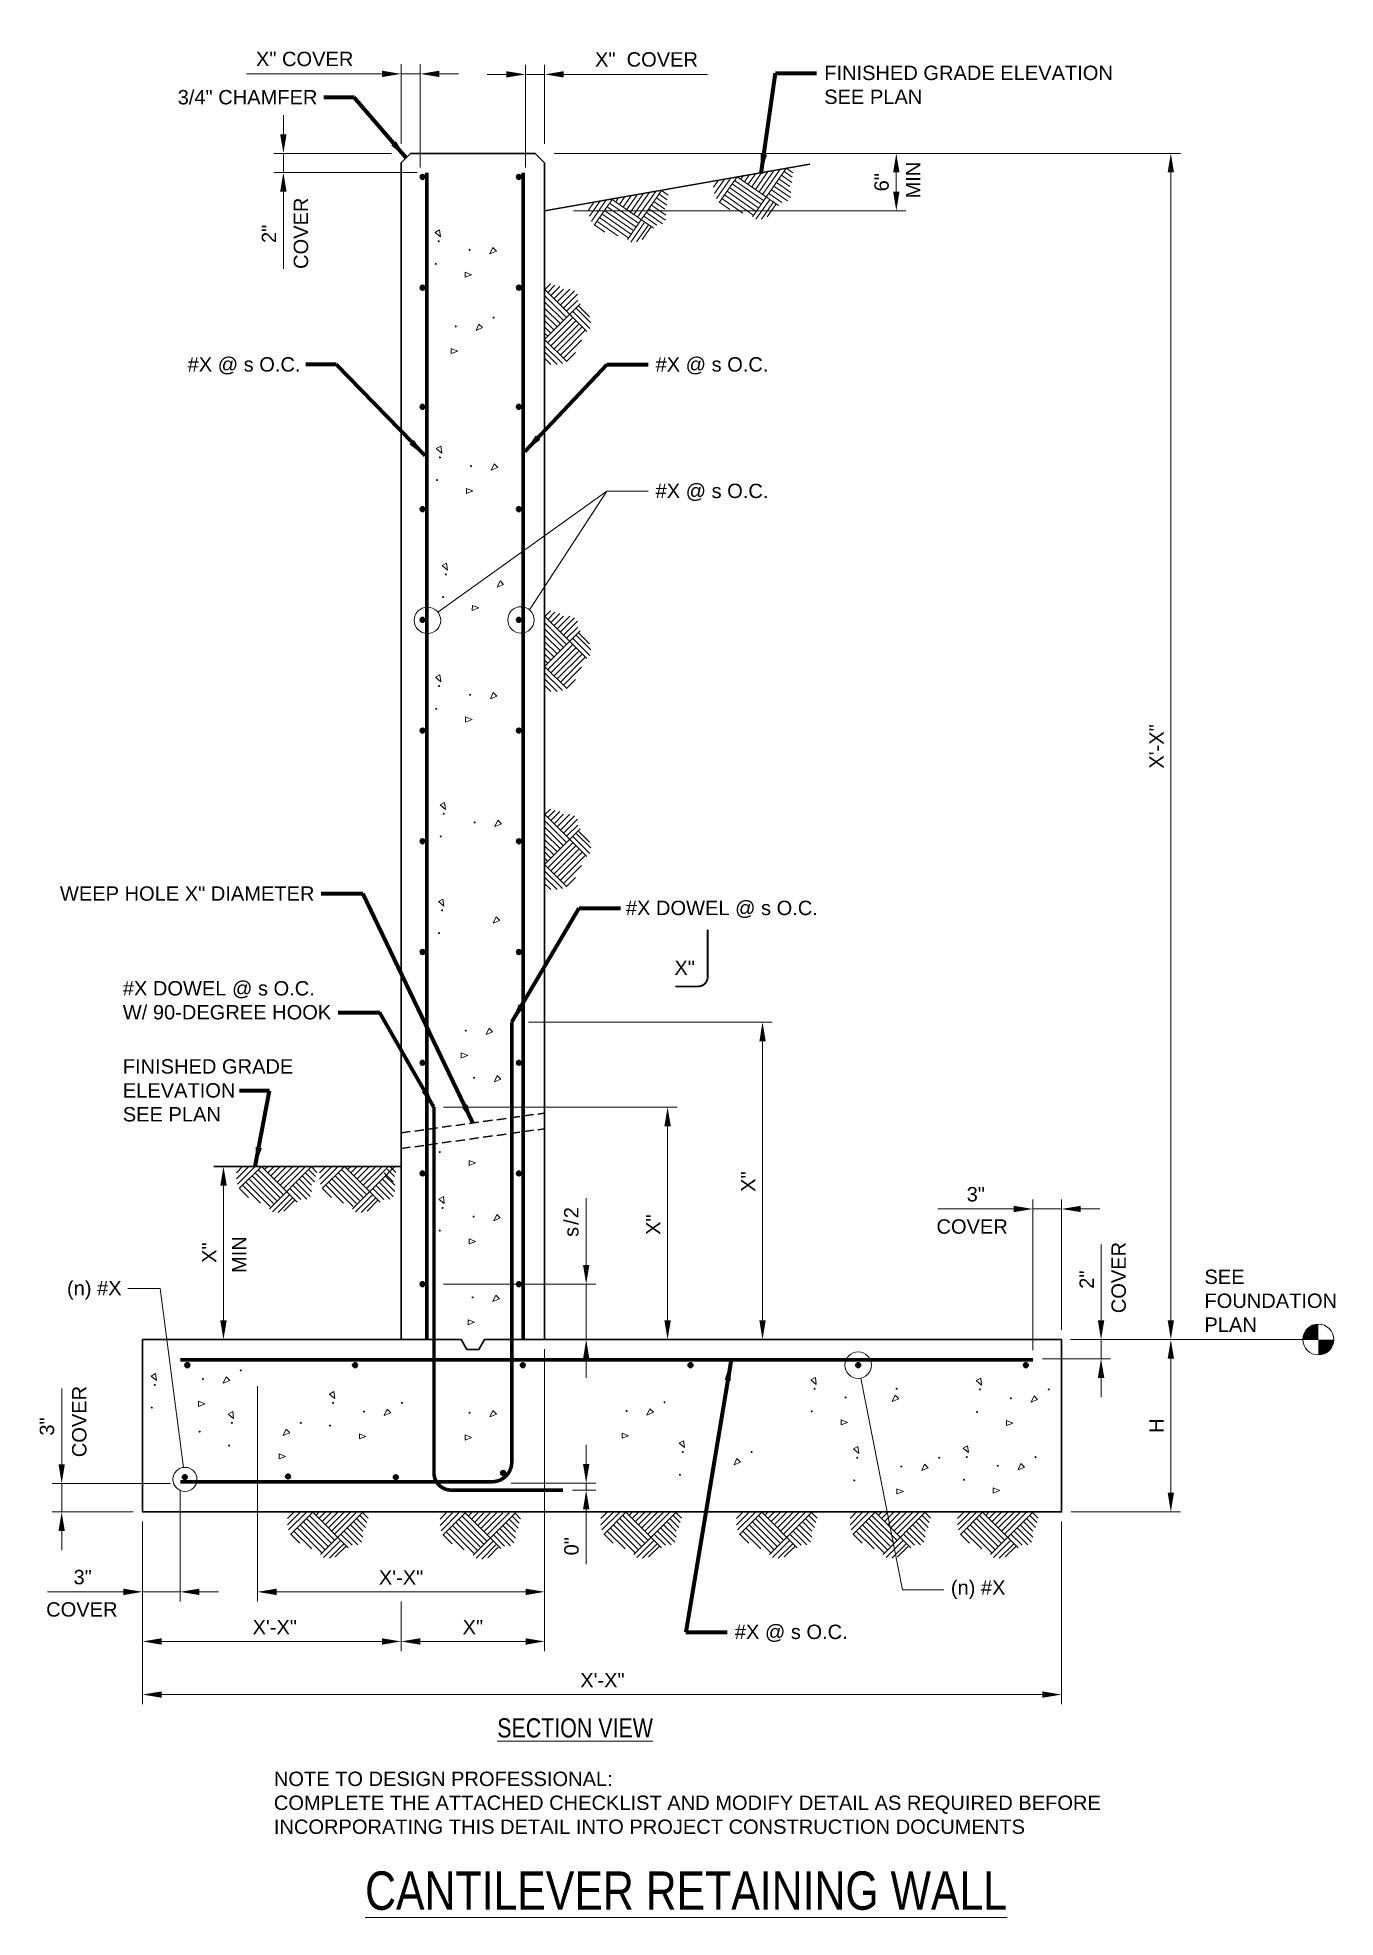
# Model space of a CAD drawing. Header units: inches. Extents: x -1055 to -919, y 1483 to 1679.
import ezdxf

# ---------------------------------------------------------------- set-up
doc = ezdxf.new("R2010")
doc.units = ezdxf.units.IN
doc.header["$LTSCALE"] = 5
doc.header["$MEASUREMENT"] = 0
doc.linetypes.add('HIDDEN', pattern=[0.375, 0.25, -0.125])
for name, color, linetype, lineweight in [('S-ANNO-DIMS', 1, 'Continuous', 20), ('S-ANNO-TEXT', 7, 'Continuous', 20), ('S-DETL', 3, 'Continuous', 30), ('S-DETL-PATT', 7, 'Continuous', 15)]:
    doc.layers.add(name, color=color, linetype=linetype, lineweight=lineweight)
doc.styles.add('Romans', font='arial.ttf')
doc.dimstyles.get("Standard").update_dxf_attribs({"dimtxt": 0.18, "dimasz": 0.18, "dimexe": 0.18, "dimexo": 0.0625, "dimgap": 0.09, "dimtad": 0, "dimtih": 1, "dimtoh": 1, "dimdec": 4, "dimzin": 0, "dimdsep": 46, "dimtxsty": 'Standard', "dimcen": 0.09, "dimadec": 0, "dimazin": 0, "dimtfac": 1, "dimtdec": 4, "dimtofl": 0, "dimtmove": 0, "dimatfit": 3, "dimfxl": 1, "dimtolj": 1, "dimtzin": 0, "dimarcsym": 0})

msp = doc.modelspace()

# ---------------------------------------------------------------- texts
at = {"layer": 'S-ANNO-DIMS', "char_height": 1.49999999, "attachment_point": 1, "rotation": 90, "style": 'Romans'}
for s, insert in [('\\A1;MIN', (-964.0820133, 1662.1172382)), ('\\A1;COVER', (-1028.0407294, 1654.7562669)), (' MIN', (-1034.4953847, 1549.2999251)), ('\\A1;COVER', (-942.623577, 1545.6833064)), ('\\A1;COVER', (-942.623577, 1545.6833064)), ('\\A1;COVER', (-1051.1959357, 1530.6426761)), ('\\A1;COVER', (-1051.1959357, 1530.6426761))]:
    msp.add_mtext(s, dxfattribs=dict(at, insert=insert))
at = {"layer": 'S-ANNO-DIMS', "char_height": 1.49999999, "attachment_point": 1, "style": 'Romans'}
for insert in [(-960.898968, 1555.4877504), (-1053.898968, 1515.4923259)]:
    msp.add_mtext('\\A1;COVER', dxfattribs=dict(at, insert=insert))
at = {"layer": 'S-ANNO-TEXT', "style": 'Romans', "width": 0.8}
msp.add_text('%%USECTION VIEW', height=2, dxfattribs=at).set_placement((-1006.7832289, 1501.3718817))
at = {"layer": 'S-ANNO-TEXT', "style": 'Romans'}
for s, insert, char_height, attachment_point in [('FINISHED GRADE ELEVATION\\PSEE PLAN', (-972.6271922, 1675.9874694), 1.499999989, 1), ('\\A1;3/4" CHAMFER', (-1040.1633085, 1673.4453366), 1.499999989, 1), ('\\A1;#X @ s O.C.', (-1039.1254822, 1645.5363472), 1.499999989, 1), ('\\A1;#X @ s O.C.', (-990.2456018, 1645.5363472), 1.499999989, 1), ('\\A1;#X @ s O.C.', (-990.2456018, 1632.3235379), 1.499999989, 1), ('WEEP HOLE X" DIAMETER', (-1052.4627357, 1590.2671461), 1.499999989, 1), ('\\A1;#X DOWEL @ s O.C.', (-973.2891053, 1588.7657361), 1.499999989, 3), ('\\A1;X"', (-986.1345777, 1581.0161106), 1.49999999, 9), ('\\A1;#X DOWEL @ s O.C.\\PW/ 90-DEGREE HOOK', (-1045.8958872, 1580.3704698), 1.499999989, 1), ('\\A1;FINISHED GRADE \\PELEVATION\\PSEE PLAN', (-1045.8958872, 1572.2108518), 1.499999989, 1), ('\\A1;SEE \\PFOUNDATION \\PPLAN', (-932.9086882, 1550.2354892), 1.499999989, 1), ('(n) #X', (-1051.7249753, 1549.0519917), 1.49999999, 1), ('(n) #X', (-959.3985565, 1517.7755483), 1.49999999, 1), ('#X @ s O.C.', (-981.9651176, 1513.1524876), 1.499999989, 1), ('{\\W0.8;\\LCANTILEVER RETAINING WALL}', (-987.0529091, 1487.3746147), 4, 2)]:
    msp.add_mtext(s, dxfattribs=dict(at, insert=insert, char_height=char_height, attachment_point=attachment_point))
at = {"layer": 'S-ANNO-TEXT', "insert": (-1030.1143344, 1497.7982163), "char_height": 1.499999989, "width": 159.842980143, "attachment_point": 1, "style": 'Romans'}
msp.add_mtext('NOTE TO DESIGN PROFESSIONAL: \\PCOMPLETE THE ATTACHED CHECKLIST AND MODIFY DETAIL AS REQUIRED BEFORE \\PINCORPORATING THIS DETAIL INTO PROJECT CONSTRUCTION DOCUMENTS', dxfattribs=at)

# ---------------------------------------------------------------- blocks, each defined once
blk = doc.blocks.new('*D0')
at = {"layer": 'Defpoints', "color": 0, "transparency": 16777216}
for p in [(-1039.9, 1527.89), (-1052.28, 1524.93), (-1043.83, 1524.93)]:
    blk.add_point(p, dxfattribs=at)
at = {"layer": 'S-ANNO-DIMS', "transparency": 16777216}
for p, q in [((-1052.28, 1529.89), (-1052.28, 1535.71)), ((-1040.9, 1527.89), (-1053.28, 1527.89)), ((-1052.28, 1524.93), (-1052.28, 1527.89)), ((-1044.83, 1524.93), (-1053.28, 1524.93)), ((-1052.28, 1522.93), (-1052.28, 1520.93))]:
    blk.add_line(p, q, dxfattribs=at)
for points in [[(-1052.61, 1529.89), (-1051.95, 1529.89), (-1052.28, 1527.89)], [(-1052.61, 1522.93), (-1051.95, 1522.93), (-1052.28, 1524.93)]]:
    blk.add_solid(points, dxfattribs=at)
at = {"layer": 'S-ANNO-DIMS', "transparency": 16777216, "insert": (-1053.81, 1533.85), "char_height": 1.5, "attachment_point": 5, "rotation": 90, "style": 'Romans'}
blk.add_mtext('\\A1;3" ', dxfattribs=at)
blk = doc.blocks.new('*D1')
at = {"layer": 'Defpoints', "color": 0, "transparency": 16777216}
for p in [(-1016.83, 1561.01), (-1035.38, 1542.93), (-1035.38, 1542.93)]:
    blk.add_point(p, dxfattribs=at)
at = {"layer": 'S-ANNO-DIMS', "transparency": 16777216}
for p, q in [((-1017.83, 1561.01), (-1036.38, 1561.01)), ((-1035.38, 1559.01), (-1035.38, 1544.93))]:
    blk.add_line(p, q, dxfattribs=at)
for points in [[(-1035.71, 1559.01), (-1035.04, 1559.01), (-1035.38, 1561.01)], [(-1035.71, 1544.93), (-1035.04, 1544.93), (-1035.38, 1542.93)]]:
    blk.add_solid(points, dxfattribs=at)
at = {"layer": 'S-ANNO-DIMS', "transparency": 16777216, "insert": (-1036.88, 1552.01), "char_height": 1.5, "attachment_point": 5, "rotation": 90, "style": 'Romans'}
blk.add_mtext('\\A1;X"', dxfattribs=at)
blk = doc.blocks.new('*D2')
at = {"layer": 'Defpoints', "color": 0, "transparency": 16777216}
for p in [(-1043.83, 1524.93), (-947.83, 1524.93), (-1043.83, 1505.85)]:
    blk.add_point(p, dxfattribs=at)
at = {"layer": 'S-ANNO-DIMS', "transparency": 16777216}
for p, q in [((-1043.83, 1523.93), (-1043.83, 1504.85)), ((-947.83, 1523.93), (-947.83, 1504.85)), ((-949.83, 1505.85), (-1041.83, 1505.85))]:
    blk.add_line(p, q, dxfattribs=at)
for points in [[(-1041.83, 1506.18), (-1041.83, 1505.52), (-1043.83, 1505.85)], [(-949.83, 1506.18), (-949.83, 1505.52), (-947.83, 1505.85)]]:
    blk.add_solid(points, dxfattribs=at)
at = {"layer": 'S-ANNO-DIMS', "transparency": 16777216, "insert": (-995.79, 1507.35), "char_height": 1.5, "attachment_point": 5, "style": 'Romans'}
blk.add_mtext('\\A1;X\'-X"', dxfattribs=at)
blk = doc.blocks.new('*D9')
at = {"layer": 'Defpoints', "color": 0, "transparency": 16777216}
for p in [(-1013.39, 1548.72), (-999.98, 1542.93), (-997.49, 1542.93)]:
    blk.add_point(p, dxfattribs=at)
at = {"layer": 'S-ANNO-DIMS', "transparency": 16777216}
for p, q in [((-997.49, 1550.72), (-997.49, 1557.7)), ((-1012.39, 1548.72), (-996.49, 1548.72)), ((-997.49, 1542.93), (-997.49, 1548.72)), ((-998.98, 1542.93), (-996.49, 1542.93)), ((-997.49, 1540.93), (-997.49, 1538.93))]:
    blk.add_line(p, q, dxfattribs=at)
for points in [[(-997.82, 1550.72), (-997.16, 1550.72), (-997.49, 1548.72)], [(-997.82, 1540.93), (-997.16, 1540.93), (-997.49, 1542.93)]]:
    blk.add_solid(points, dxfattribs=at)
at = {"layer": 'S-ANNO-DIMS', "transparency": 16777216, "insert": (-999.04, 1555.21), "char_height": 1.5, "attachment_point": 5, "rotation": 90, "style": 'Romans'}
blk.add_mtext('\\A1;{\\T1.2;s/}2', dxfattribs=at)
blk = doc.blocks.new('*D12')
at = {"layer": 'Defpoints', "color": 0, "transparency": 16777216}
for p in [(-947.9, 1542.93), (-950.83, 1540.93), (-943.71, 1540.93)]:
    blk.add_point(p, dxfattribs=at)
at = {"layer": 'S-ANNO-DIMS', "transparency": 16777216}
for p, q in [((-943.71, 1544.93), (-943.71, 1551.07)), ((-946.9, 1542.93), (-942.71, 1542.93)), ((-943.71, 1540.93), (-943.71, 1542.93)), ((-949.83, 1540.93), (-942.71, 1540.93)), ((-943.71, 1538.93), (-943.71, 1536.93))]:
    blk.add_line(p, q, dxfattribs=at)
for points in [[(-944.04, 1544.93), (-943.37, 1544.93), (-943.71, 1542.93)], [(-944.04, 1538.93), (-943.37, 1538.93), (-943.71, 1540.93)]]:
    blk.add_solid(points, dxfattribs=at)
at = {"layer": 'S-ANNO-DIMS', "transparency": 16777216, "insert": (-945.21, 1549.19), "char_height": 1.5, "attachment_point": 5, "rotation": 90, "style": 'Romans'}
blk.add_mtext('\\A1;2"', dxfattribs=at)
blk = doc.blocks.new('*D13')
at = {"layer": 'Defpoints', "color": 0, "transparency": 16777216}
for p in [(-1003.83, 1675.08), (-1001.83, 1666.83), (-1003.83, 1664.36)]:
    blk.add_point(p, dxfattribs=at)
at = {"layer": 'S-ANNO-DIMS', "transparency": 16777216}
for p, q in [((-1005.83, 1675.08), (-1007.83, 1675.08)), ((-1003.83, 1665.36), (-1003.83, 1676.08)), ((-1003.83, 1675.08), (-1001.83, 1675.08)), ((-1001.83, 1667.83), (-1001.83, 1676.08)), ((-999.83, 1675.08), (-984.83, 1675.08))]:
    blk.add_line(p, q, dxfattribs=at)
for points in [[(-1005.83, 1675.41), (-1005.83, 1674.75), (-1003.83, 1675.08)], [(-999.83, 1675.41), (-999.83, 1674.75), (-1001.83, 1675.08)]]:
    blk.add_solid(points, dxfattribs=at)
at = {"layer": 'S-ANNO-DIMS', "transparency": 16777216, "insert": (-991.19, 1676.63), "char_height": 1.5, "attachment_point": 5, "style": 'Romans'}
blk.add_mtext('\\A1;X"  COVER', dxfattribs=at)
blk = doc.blocks.new('*D14')
at = {"layer": 'Defpoints', "color": 0, "transparency": 16777216}
for p in [(-1016.83, 1675.13), (-1016.83, 1666.83), (-1014.83, 1664.36)]:
    blk.add_point(p, dxfattribs=at)
at = {"layer": 'S-ANNO-DIMS', "transparency": 16777216}
for p, q in [((-1018.83, 1675.13), (-1032.97, 1675.13)), ((-1016.83, 1667.83), (-1016.83, 1676.13)), ((-1014.83, 1675.13), (-1016.83, 1675.13)), ((-1014.83, 1665.36), (-1014.83, 1676.13)), ((-1012.83, 1675.13), (-1010.83, 1675.13))]:
    blk.add_line(p, q, dxfattribs=at)
for points in [[(-1018.83, 1675.46), (-1018.83, 1674.8), (-1016.83, 1675.13)], [(-1012.83, 1675.46), (-1012.83, 1674.8), (-1014.83, 1675.13)]]:
    blk.add_solid(points, dxfattribs=at)
at = {"layer": 'S-ANNO-DIMS', "transparency": 16777216, "insert": (-1026.9, 1676.68), "char_height": 1.5, "attachment_point": 5, "style": 'Romans'}
blk.add_mtext('\\A1;X" COVER', dxfattribs=at)
blk = doc.blocks.new('*D3')
at = {"layer": 'Defpoints', "color": 0, "transparency": 16777216}
for p in [(-1016.83, 1666.83), (-1029.12, 1664.83), (-1014.14, 1664.83)]:
    blk.add_point(p, dxfattribs=at)
at = {"layer": 'S-ANNO-DIMS', "transparency": 16777216}
for p, q in [((-1029.12, 1668.83), (-1029.12, 1670.83)), ((-1017.83, 1666.83), (-1030.12, 1666.83)), ((-1029.12, 1666.83), (-1029.12, 1664.83)), ((-1015.14, 1664.83), (-1030.12, 1664.83)), ((-1029.12, 1662.83), (-1029.12, 1656.54))]:
    blk.add_line(p, q, dxfattribs=at)
for points in [[(-1029.46, 1668.83), (-1028.79, 1668.83), (-1029.12, 1666.83)], [(-1029.46, 1662.83), (-1028.79, 1662.83), (-1029.12, 1664.83)]]:
    blk.add_solid(points, dxfattribs=at)
at = {"layer": 'S-ANNO-DIMS', "transparency": 16777216, "insert": (-1030.63, 1658.42), "char_height": 1.5, "attachment_point": 5, "rotation": 90, "style": 'Romans'}
blk.add_mtext('\\A1;2" ', dxfattribs=at)
blk = doc.blocks.new('*D10')
at = {"layer": 'Defpoints', "color": 0, "transparency": 16777216}
for p in [(-1006.32, 1527.93), (-999.92, 1527.21), (-997.49, 1527.21)]:
    blk.add_point(p, dxfattribs=at)
at = {"layer": 'S-ANNO-DIMS', "transparency": 16777216}
for p, q in [((-997.49, 1529.93), (-997.49, 1531.93)), ((-1005.32, 1527.93), (-996.49, 1527.93)), ((-997.49, 1527.93), (-997.49, 1527.21)), ((-998.92, 1527.21), (-996.49, 1527.21)), ((-997.49, 1525.21), (-997.49, 1519.48))]:
    blk.add_line(p, q, dxfattribs=at)
for points in [[(-997.82, 1529.93), (-997.16, 1529.93), (-997.49, 1527.93)], [(-997.82, 1525.21), (-997.16, 1525.21), (-997.49, 1527.21)]]:
    blk.add_solid(points, dxfattribs=at)
at = {"layer": 'S-ANNO-DIMS', "transparency": 16777216, "insert": (-999.02, 1521.34), "char_height": 1.5, "attachment_point": 5, "rotation": 90, "style": 'Romans'}
blk.add_mtext('\\A1;0"', dxfattribs=at)
blk = doc.blocks.new('*D11')
at = {"layer": 'Defpoints', "color": 0, "transparency": 16777216}
for p in [(-1043.83, 1524.93), (-1016.83, 1516.58), (-1043.83, 1511.4)]:
    blk.add_point(p, dxfattribs=at)
at = {"layer": 'S-ANNO-DIMS', "transparency": 16777216}
for p, q in [((-1043.83, 1523.93), (-1043.83, 1510.4)), ((-1016.83, 1515.58), (-1016.83, 1510.4)), ((-1018.83, 1511.4), (-1041.83, 1511.4))]:
    blk.add_line(p, q, dxfattribs=at)
for points in [[(-1041.83, 1511.73), (-1041.83, 1511.06), (-1043.83, 1511.4)], [(-1018.83, 1511.73), (-1018.83, 1511.06), (-1016.83, 1511.4)]]:
    blk.add_solid(points, dxfattribs=at)
at = {"layer": 'S-ANNO-DIMS', "transparency": 16777216, "insert": (-1030.02, 1512.9), "char_height": 1.5, "attachment_point": 5, "style": 'Romans'}
blk.add_mtext('\\A1;X\'-X"', dxfattribs=at)
blk = doc.blocks.new('*D7')
at = {"layer": 'Defpoints', "color": 0, "transparency": 16777216}
for p in [(-1001.83, 1542.93), (-1016.83, 1511.4), (-1016.83, 1511.4)]:
    blk.add_point(p, dxfattribs=at)
at = {"layer": 'S-ANNO-DIMS', "transparency": 16777216}
for p, q in [((-1001.83, 1541.93), (-1001.83, 1510.4)), ((-1003.83, 1511.4), (-1014.83, 1511.4))]:
    blk.add_line(p, q, dxfattribs=at)
for points in [[(-1014.83, 1511.73), (-1014.83, 1511.06), (-1016.83, 1511.4)], [(-1003.83, 1511.73), (-1003.83, 1511.06), (-1001.83, 1511.4)]]:
    blk.add_solid(points, dxfattribs=at)
at = {"layer": 'S-ANNO-DIMS', "transparency": 16777216, "insert": (-1009.33, 1512.9), "char_height": 1.5, "attachment_point": 5, "style": 'Romans'}
blk.add_mtext('\\A1;X"', dxfattribs=at)
blk = doc.blocks.new('*D4')
at = {"layer": 'Defpoints', "color": 0, "transparency": 16777216}
for p in [(-1039.9, 1528.08), (-1043.83, 1524.93), (-1043.83, 1516.58)]:
    blk.add_point(p, dxfattribs=at)
at = {"layer": 'S-ANNO-DIMS', "transparency": 16777216}
for p, q in [((-1039.9, 1527.08), (-1039.9, 1515.58)), ((-1043.83, 1523.93), (-1043.83, 1515.58)), ((-1045.83, 1516.58), (-1051.95, 1516.58)), ((-1039.9, 1516.58), (-1043.83, 1516.58)), ((-1037.9, 1516.58), (-1035.9, 1516.58))]:
    blk.add_line(p, q, dxfattribs=at)
for points in [[(-1045.83, 1516.91), (-1045.83, 1516.24), (-1043.83, 1516.58)], [(-1037.9, 1516.91), (-1037.9, 1516.24), (-1039.9, 1516.58)]]:
    blk.add_solid(points, dxfattribs=at)
at = {"layer": 'S-ANNO-DIMS', "transparency": 16777216, "insert": (-1050.09, 1518.11), "char_height": 1.5, "attachment_point": 5, "style": 'Romans'}
blk.add_mtext('\\A1;3" ', dxfattribs=at)
blk = doc.blocks.new('*D5')
at = {"layer": 'Defpoints', "color": 0, "transparency": 16777216}
for p in [(-1001.83, 1542.93), (-1031.83, 1539.05), (-1031.83, 1516.58)]:
    blk.add_point(p, dxfattribs=at)
at = {"layer": 'S-ANNO-DIMS', "transparency": 16777216}
for p, q in [((-1001.83, 1541.93), (-1001.83, 1515.58)), ((-1031.83, 1538.05), (-1031.83, 1515.58)), ((-1003.83, 1516.58), (-1029.83, 1516.58))]:
    blk.add_line(p, q, dxfattribs=at)
for points in [[(-1029.83, 1516.91), (-1029.83, 1516.24), (-1031.83, 1516.58)], [(-1003.83, 1516.91), (-1003.83, 1516.24), (-1001.83, 1516.58)]]:
    blk.add_solid(points, dxfattribs=at)
at = {"layer": 'S-ANNO-DIMS', "transparency": 16777216, "insert": (-1016.83, 1518.08), "char_height": 1.5, "attachment_point": 5, "style": 'Romans'}
blk.add_mtext('\\A1;X\'-X"', dxfattribs=at)
blk = doc.blocks.new('*D8')
at = {"layer": 'Defpoints', "color": 0, "transparency": 16777216}
for p in [(-1004.52, 1576.08), (-979.07, 1542.93), (-979.07, 1542.93)]:
    blk.add_point(p, dxfattribs=at)
at = {"layer": 'S-ANNO-DIMS', "transparency": 16777216}
for p, q in [((-1003.52, 1576.08), (-978.07, 1576.08)), ((-979.07, 1574.08), (-979.07, 1544.93))]:
    blk.add_line(p, q, dxfattribs=at)
for points in [[(-979.4, 1574.08), (-978.74, 1574.08), (-979.07, 1576.08)], [(-979.4, 1544.93), (-978.74, 1544.93), (-979.07, 1542.93)]]:
    blk.add_solid(points, dxfattribs=at)
at = {"layer": 'S-ANNO-DIMS', "transparency": 16777216, "insert": (-980.57, 1559.43), "char_height": 1.5, "attachment_point": 5, "rotation": 90, "style": 'Romans'}
blk.add_mtext('\\A1;X" ', dxfattribs=at)
blk = doc.blocks.new('*D6')
at = {"layer": 'Defpoints', "color": 0, "transparency": 16777216}
for p in [(-965.1, 1666.83), (-999.83, 1660.83), (-965.1, 1660.83)]:
    blk.add_point(p, dxfattribs=at)
at = {"layer": 'S-ANNO-DIMS', "transparency": 16777216}
for p, q in [((-965.1, 1664.83), (-965.1, 1662.83)), ((-998.83, 1660.83), (-964.1, 1660.83))]:
    blk.add_line(p, q, dxfattribs=at)
for points in [[(-965.43, 1664.83), (-964.76, 1664.83), (-965.1, 1666.83)], [(-965.43, 1662.83), (-964.76, 1662.83), (-965.1, 1660.83)]]:
    blk.add_solid(points, dxfattribs=at)
at = {"layer": 'S-ANNO-DIMS', "transparency": 16777216, "insert": (-966.63, 1663.81), "char_height": 1.5, "attachment_point": 5, "rotation": 90, "style": 'Romans'}
blk.add_mtext('\\A1;6"', dxfattribs=at)
blk = doc.blocks.new('*D15')
at = {"layer": 'Defpoints', "color": 0, "transparency": 16777216}
for p in [(-1001.83, 1666.83), (-947.83, 1542.93), (-936.42, 1542.93)]:
    blk.add_point(p, dxfattribs=at)
at = {"layer": 'S-ANNO-DIMS', "transparency": 16777216}
for p, q in [((-1000.83, 1666.83), (-935.42, 1666.83)), ((-936.42, 1664.83), (-936.42, 1544.93)), ((-946.83, 1542.93), (-935.42, 1542.93))]:
    blk.add_line(p, q, dxfattribs=at)
for points in [[(-936.75, 1664.83), (-936.09, 1664.83), (-936.42, 1666.83)], [(-936.75, 1544.93), (-936.09, 1544.93), (-936.42, 1542.93)]]:
    blk.add_solid(points, dxfattribs=at)
at = {"layer": 'S-ANNO-DIMS', "transparency": 16777216, "insert": (-937.92, 1604.88), "char_height": 1.5, "attachment_point": 5, "rotation": 90, "style": 'Romans'}
blk.add_mtext('\\A1;X\'-X" ', dxfattribs=at)
blk = doc.blocks.new('*D16')
at = {"layer": 'Defpoints', "color": 0, "transparency": 16777216}
for p in [(-947.83, 1542.93), (-947.83, 1524.93), (-936.42, 1524.93)]:
    blk.add_point(p, dxfattribs=at)
at = {"layer": 'S-ANNO-DIMS', "transparency": 16777216}
for p, q in [((-946.83, 1542.93), (-935.42, 1542.93)), ((-936.42, 1540.93), (-936.42, 1526.93)), ((-946.83, 1524.93), (-935.42, 1524.93))]:
    blk.add_line(p, q, dxfattribs=at)
for points in [[(-936.75, 1540.93), (-936.09, 1540.93), (-936.42, 1542.93)], [(-936.75, 1526.93), (-936.09, 1526.93), (-936.42, 1524.93)]]:
    blk.add_solid(points, dxfattribs=at)
at = {"layer": 'S-ANNO-DIMS', "transparency": 16777216, "insert": (-937.92, 1533.93), "char_height": 1.5, "attachment_point": 5, "rotation": 90, "style": 'Romans'}
blk.add_mtext('\\A1;H', dxfattribs=at)
blk = doc.blocks.new('*D17')
at = {"layer": 'Defpoints', "color": 0, "transparency": 16777216}
for p in [(-1013.39, 1567.21), (-995.66, 1542.93), (-988.99, 1542.93)]:
    blk.add_point(p, dxfattribs=at)
at = {"layer": 'S-ANNO-DIMS', "transparency": 16777216}
for p, q in [((-1012.39, 1567.21), (-987.99, 1567.21)), ((-988.99, 1565.21), (-988.99, 1544.93)), ((-994.66, 1542.93), (-987.99, 1542.93))]:
    blk.add_line(p, q, dxfattribs=at)
for points in [[(-989.32, 1565.21), (-988.65, 1565.21), (-988.99, 1567.21)], [(-989.32, 1544.93), (-988.65, 1544.93), (-988.99, 1542.93)]]:
    blk.add_solid(points, dxfattribs=at)
at = {"layer": 'S-ANNO-DIMS', "transparency": 16777216, "insert": (-990.49, 1554.93), "char_height": 1.5, "attachment_point": 5, "rotation": 90, "style": 'Romans'}
blk.add_mtext('\\A1;X"', dxfattribs=at)
blk = doc.blocks.new('*D18')
at = {"layer": 'Defpoints', "color": 0, "transparency": 16777216}
for p in [(-950.82, 1556.57), (-947.83, 1542.93), (-950.82, 1540.82)]:
    blk.add_point(p, dxfattribs=at)
at = {"layer": 'S-ANNO-DIMS', "transparency": 16777216}
for p, q in [((-950.82, 1541.82), (-950.82, 1557.57)), ((-947.83, 1543.93), (-947.83, 1557.57)), ((-952.82, 1556.57), (-958.65, 1556.57)), ((-947.83, 1556.57), (-950.82, 1556.57)), ((-945.83, 1556.57), (-943.83, 1556.57))]:
    blk.add_line(p, q, dxfattribs=at)
for points in [[(-952.82, 1556.9), (-952.82, 1556.24), (-950.82, 1556.57)], [(-945.83, 1556.9), (-945.83, 1556.24), (-947.83, 1556.57)]]:
    blk.add_solid(points, dxfattribs=at)
at = {"layer": 'S-ANNO-DIMS', "transparency": 16777216, "insert": (-956.79, 1558.1), "char_height": 1.5, "attachment_point": 5, "style": 'Romans'}
blk.add_mtext('\\A1;3"', dxfattribs=at)

# ---------------------------------------------------------------- dimensions: what is measured, and where the dimension line sits
at = {"layer": 'S-ANNO-DIMS'}
for base, p1, p2, angle, text, picture, middle in [((-1016.8280267, 1675.1312158), (-1014.8280267, 1664.3628713), (-1016.8280267, 1666.8272082), 180, 'X" COVER', '*D14', (-1026.8979448, 1675.1312158)), ((-1003.8280267, 1675.0801957), (-1001.8280267, 1666.8272082), (-1003.8280267, 1664.3628713), 180, 'X"  COVER', '*D13', (-991.1936926, 1675.0801957)), ((-1029.1240627, 1664.8272082), (-1016.8280267, 1666.8272082), (-1014.1405267, 1664.8272082), 270, '2" ', '*D3', (-1029.1240627, 1658.4167376)), ((-936.4202853, 1542.9333064), (-1001.8280267, 1666.8272082), (-947.8280267, 1542.9333064), 270, 'X\'-X" ', '*D15', (-936.4202853, 1604.8802573)), ((-965.0952133, 1660.8272082), (-965.0952133, 1666.8272082), (-999.8280267, 1660.8272082), 270, '6"', '*D6', (-965.0952133, 1663.8138535)), ((-979.0690891, 1542.9333064), (-1004.5155267, 1576.0801761), (-979.0690891, 1542.9333064), 270, 'X" ', '*D8', (-979.0690891, 1559.4333064)), ((-988.987189, 1542.9333064), (-1013.3905267, 1567.2064947), (-995.6618658, 1542.9333064), 270, 'X"', '*D17', (-988.987189, 1554.9333064)), ((-1035.3761882, 1542.9333064), (-1016.8280267, 1561.0133064), (-1035.3761882, 1542.9333064), 270, 'X"', '*D1', (-1035.3761882, 1552.0133064)), ((-950.8159834, 1556.5710838), (-947.8280267, 1542.9333064), (-950.8159834, 1540.8249673), 180, '3"', '*D18', (-956.7884973, 1556.5710838)), ((-997.4914697, 1542.9333064), (-1013.3905267, 1548.7156667), (-999.9757191, 1542.9333064), 270, '{\\T1.2;s/}2', '*D9', (-997.4914697, 1555.2100391)), ((-943.7069103, 1540.9333064), (-947.9015488, 1542.9333064), (-950.8280267, 1540.9333064), 270, '2"', '*D12', (-943.7069103, 1549.1937771)), ((-1031.8280267, 1516.5756592), (-1001.8280267, 1542.9333064), (-1031.8280267, 1539.0533064), 180, 'X\'-X"', '*D5', (-1016.8280267, 1516.5756592)), ((-1016.8280267, 1511.3956102), (-1001.8280267, 1542.9333064), (-1016.8280267, 1511.3956102), 180, 'X"', '*D7', (-1009.3280267, 1511.3956102)), ((-936.4202853, 1524.9333064), (-947.8280267, 1542.9333064), (-947.8280267, 1524.9333064), 270, 'H', '*D16', (-936.4202853, 1533.9333064)), ((-1052.2792691, 1524.9333064), (-1039.8994115, 1527.8926761), (-1043.8280267, 1524.9333064), 270, '3" ', '*D0', (-1052.2792691, 1533.8531467)), ((-997.4914697, 1527.2064947), (-1006.31886, 1527.9333064), (-999.9182652, 1527.2064947), 270, '0"', '*D10', (-997.4914697, 1521.3429204)), ((-1043.8280267, 1516.5756592), (-1039.8994115, 1528.0801761), (-1043.8280267, 1524.9333064), 180, '3" ', '*D4', (-1050.0884973, 1516.5756592)), ((-1043.8280267, 1505.8492927), (-947.8280267, 1524.9333064), (-1043.8280267, 1524.9333064), 180, 'X\'-X"', '*D2', (-995.7912656, 1505.8492927)), ((-1043.8280267, 1511.3956102), (-1016.8280267, 1516.5756592), (-1043.8280267, 1524.9333064), 180, 'X\'-X"', '*D11', (-1030.0182201, 1511.3956102))]:
    dim = msp.add_linear_dim(base=base, p1=p1, p2=p2, angle=angle, text=text, dimstyle='Standard', override={"dimscale": 16, "dimtxt": 0.09375, "dimasz": 0.125, "dimexe": 0.0625, "dimgap": 0.0625, "dimtih": 0, "dimtoh": 0, "dimdec": 5, "dimlfac": 1, "dimrnd": 0.03125, "dimzin": 7, "dimlunit": 4, "dimtxsty": 'Romans', "dimcen": 0.125, "dimclrd": 256, "dimclre": 256, "dimclrt": 256, "dimadec": 4, "dimtdec": 5, "dimtofl": 1, "dimtvp": 1, "dimfrac": 2, "dimtzin": 3, "dimlwd": 65535, "dimlwe": 65535}, dxfattribs=at)
    dim.commit()
    dim.dimension.update_dxf_attribs({"geometry": picture, "text_midpoint": middle, "dimtype": 128})

# ---------------------------------------------------------------- hatches: boundary and pattern name
at = {"layer": 'S-ANNO-TEXT'}
h = msp.add_hatch(color=256, dxfattribs=at)
h.dxf.hatch_style = 1
h.paths.add_polyline_path([(-921.0130537, 1544.5468806, 0.4142135624), (-922.6266279, 1542.9333064), (-921.0130537, 1542.9333064)])
h = msp.add_hatch(color=256, dxfattribs=at)
h.dxf.hatch_style = 1
h.paths.add_polyline_path([(-919.3990904, 1542.9320327), (-921.0126646, 1542.9320327), (-921.0126646, 1541.3184585, 0.4142135624)])
at = {"layer": 'S-DETL'}
h = msp.add_hatch(color=256, dxfattribs=at)
h.dxf.hatch_style = 1
h.paths.add_polyline_path([(-1014.8280267, 1664.3628713, 1), (-1014.3280267, 1664.3628713, 1)])
h = msp.add_hatch(color=256, dxfattribs=at)
h.dxf.hatch_style = 1
h.paths.add_polyline_path([(-1004.7655267, 1664.3628713, 1), (-1004.2655267, 1664.3628713, 1)])
h = msp.add_hatch(color=256, dxfattribs=at)
h.dxf.hatch_style = 1
h.paths.add_polyline_path([(-1014.3280267, 1652.7981508, -1), (-1014.8280267, 1652.7981508, -1)])
h = msp.add_hatch(color=256, dxfattribs=at)
h.dxf.hatch_style = 1
h.paths.add_polyline_path([(-1004.7655267, 1652.7981508, 1), (-1004.2655267, 1652.7981508, 1)])
h = msp.add_hatch(color=256, dxfattribs=at)
h.dxf.hatch_style = 1
h.paths.add_polyline_path([(-1014.3280267, 1640.3516529, -1), (-1014.8280267, 1640.3516529, -1)])
h = msp.add_hatch(color=256, dxfattribs=at)
h.dxf.hatch_style = 1
h.paths.add_polyline_path([(-1004.7655267, 1640.3516529, 1), (-1004.2655267, 1640.3516529, 1)])
h = msp.add_hatch(color=256, dxfattribs=at)
h.dxf.hatch_style = 1
h.paths.add_polyline_path([(-1014.3280267, 1629.6687099, -1), (-1014.8280267, 1629.6687099, -1)])
h = msp.add_hatch(color=256, dxfattribs=at)
h.dxf.hatch_style = 1
h.paths.add_polyline_path([(-1004.7655267, 1629.6687099, 1), (-1004.2655267, 1629.6687099, 1)])
h = msp.add_hatch(color=256, dxfattribs=at)
h.dxf.hatch_style = 1
h.paths.add_polyline_path([(-1014.3280267, 1618.1039894, -1), (-1014.8280267, 1618.1039894, -1)])
h = msp.add_hatch(color=256, dxfattribs=at)
h.dxf.hatch_style = 1
h.paths.add_polyline_path([(-1004.7655267, 1618.1039894, 1), (-1004.2655267, 1618.1039894, 1)])
h = msp.add_hatch(color=256, dxfattribs=at)
h.dxf.hatch_style = 1
h.paths.add_polyline_path([(-1014.3280267, 1606.539269, -1), (-1014.8280267, 1606.539269, -1)])
h = msp.add_hatch(color=256, dxfattribs=at)
h.dxf.hatch_style = 1
h.paths.add_polyline_path([(-1004.7655267, 1606.539269, 1), (-1004.2655267, 1606.539269, 1)])
h = msp.add_hatch(color=256, dxfattribs=at)
h.dxf.hatch_style = 1
h.paths.add_polyline_path([(-1014.8280267, 1594.9745485, 1), (-1014.3280267, 1594.9745485, 1)])
h = msp.add_hatch(color=256, dxfattribs=at)
h.dxf.hatch_style = 1
h.paths.add_polyline_path([(-1004.2655267, 1594.9745485, -1), (-1004.7655267, 1594.9745485, -1)])
h = msp.add_hatch(color=256, dxfattribs=at)
h.dxf.hatch_style = 1
h.paths.add_polyline_path([(-1014.8280267, 1583.4098281, 1), (-1014.3280267, 1583.4098281, 1)])
h = msp.add_hatch(color=256, dxfattribs=at)
h.dxf.hatch_style = 1
h.paths.add_polyline_path([(-1004.2655267, 1583.4098281, -1), (-1004.7655267, 1583.4098281, -1)])
h = msp.add_hatch(color=256, dxfattribs=at)
h.dxf.hatch_style = 1
h.paths.add_polyline_path([(-1014.8280267, 1571.8451076, 1), (-1014.3280267, 1571.8451076, 1)])
h = msp.add_hatch(color=256, dxfattribs=at)
h.dxf.hatch_style = 1
h.paths.add_polyline_path([(-1004.2655267, 1571.8451076, -1), (-1004.7655267, 1571.8451076, -1)])
h = msp.add_hatch(color=256, dxfattribs=at)
h.dxf.hatch_style = 1
h.paths.add_polyline_path([(-1014.8280267, 1560.2803871, 1), (-1014.3280267, 1560.2803871, 1)])
h = msp.add_hatch(color=256, dxfattribs=at)
h.dxf.hatch_style = 1
h.paths.add_polyline_path([(-1004.2655267, 1560.2803871, -1), (-1004.7655267, 1560.2803871, -1)])
h = msp.add_hatch(color=256, dxfattribs=at)
h.dxf.hatch_style = 1
h.paths.add_polyline_path([(-1014.8280267, 1548.7156667, 1), (-1014.3280267, 1548.7156667, 1)])
h = msp.add_hatch(color=256, dxfattribs=at)
h.dxf.hatch_style = 1
h.paths.add_polyline_path([(-1004.2655267, 1548.7156667, -1), (-1004.7655267, 1548.7156667, -1)])
h = msp.add_hatch(color=256, dxfattribs=at)
h.dxf.hatch_style = 1
h.paths.add_polyline_path([(-1038.9058127, 1540.2570346, -1), (-1039.4058127, 1540.2570346, -1)])
h = msp.add_hatch(color=256, dxfattribs=at)
h.dxf.hatch_style = 1
h.paths.add_polyline_path([(-1021.8865666, 1540.2570346, 1), (-1021.3865666, 1540.2570346, 1)])
h = msp.add_hatch(color=256, dxfattribs=at)
h.dxf.hatch_style = 1
h.paths.add_polyline_path([(-1004.3673205, 1540.2570346, 1), (-1003.8673205, 1540.2570346, 1)])
h = msp.add_hatch(color=256, dxfattribs=at)
h.dxf.hatch_style = 1
h.paths.add_polyline_path([(-986.8480744, 1540.2570346, 1), (-986.3480744, 1540.2570346, 1)])
h = msp.add_hatch(color=256, dxfattribs=at)
h.dxf.hatch_style = 1
h.paths.add_polyline_path([(-969.3288283, 1540.2570346, 1), (-968.8288283, 1540.2570346, 1)])
h = msp.add_hatch(color=256, dxfattribs=at)
h.dxf.hatch_style = 1
h.paths.add_polyline_path([(-951.8095822, 1540.2570346, 1), (-951.3095822, 1540.2570346, 1)])
h = msp.add_hatch(color=256, dxfattribs=at)
h.dxf.hatch_style = 1
h.paths.add_polyline_path([(-1039.6757971, 1528.5535208, 1), (-1039.1757971, 1528.5535208, 1)])
h = msp.add_hatch(color=256, dxfattribs=at)
h.dxf.hatch_style = 1
h.paths.add_polyline_path([(-1028.8829112, 1528.6351477, 1), (-1028.3829112, 1528.6351477, 1)])
h = msp.add_hatch(color=256, dxfattribs=at)
h.dxf.hatch_style = 1
h.paths.add_polyline_path([(-1017.6264035, 1528.552029, 1), (-1017.1264035, 1528.552029, 1)])
h = msp.add_hatch(color=256, dxfattribs=at)
h.dxf.hatch_style = 1
h.paths.add_polyline_path([(-1006.4262933, 1528.9909427, 1), (-1005.9262933, 1528.9909427, 1)])

# ---------------------------------------------------------------- linework, layer by layer
at = {"layer": 'S-ANNO-DIMS'}
for p, q in [((-1029.1240627, 1662.8272082), (-1029.1240627, 1654.7562669)), ((-952.8280267, 1556.5710838), (-960.748968, 1556.5710838)), ((-943.7069103, 1544.9333064), (-943.7069103, 1552.8542477)), ((-1052.2792691, 1529.8926761), (-1052.2792691, 1537.8136174)), ((-1045.8280267, 1516.5756592), (-1053.748968, 1516.5756592))]:
    msp.add_line(p, q, dxfattribs=at)
at = {"layer": 'S-ANNO-TEXT'}
msp.add_line((-921.0130537, 1542.9333064), (-946.8280267, 1542.9333064), dxfattribs=at)
for points in [[(-1012.9957438, 1618.9220082), (-995.3269741, 1631.5474465)], [(-1003.3954503, 1619.1525703), (-995.3269741, 1631.5474465), (-991.0216932, 1631.5474465)], [(-1039.5425123, 1529.5728617), (-1041.9775705, 1548.2514429), (-1045.3827175, 1548.2759003)], [(-968.8116984, 1538.9017576), (-964.4538374, 1516.7922604), (-960.1485565, 1516.7922604)]]:
    msp.add_lwpolyline(points, dxfattribs=at)
for centre, radius in [((-1014.0695351, 1618.0530397), 1.3813522), ((-1004.304654, 1618.0990606), 1.3813522), ((-921.0130537, 1542.9333064), 1.6135741), ((-969.0788283, 1540.2570346), 1.3813522), ((-1039.3995762, 1528.3266854), 1.2543468)]:
    msp.add_circle(centre, radius, dxfattribs=at)
at = {"layer": 'S-DETL'}
for p, q in [((-1001.8280267, 1660.8272082), (-974.1463303, 1665.7082382)), ((-1016.8280267, 1561.0133064), (-1036.3761882, 1561.0133064))]:
    msp.add_line(p, q, dxfattribs=at)
at = {"layer": 'S-DETL', "linetype": 'HIDDEN', "ltscale": 0.77}
for p, q in [((-1016.8280267, 1564.5133718), (-1001.8280267, 1566.5856082)), ((-1016.8280267, 1562.8770364), (-1001.8280267, 1564.9492728))]:
    msp.add_line(p, q, dxfattribs=at)
at = {"layer": 'S-DETL'}
for points in [[(-1001.8280267, 1542.9333064), (-1001.8280267, 1665.8272082), (-1002.8280267, 1666.8272082), (-1015.8280267, 1666.8272082), (-1016.8280267, 1665.8272082), (-1016.8280267, 1542.9333064)], [(-1001.8280267, 1542.9333064), (-947.8280267, 1542.9333064), (-947.8280267, 1524.9333064), (-1043.8280267, 1524.9333064), (-1043.8280267, 1542.9333064), (-1016.8280267, 1542.9333064)], [(-1016.8280267, 1542.9333064), (-1010.5345494, 1542.9333064), (-1009.9519755, 1541.9025764), (-1008.7040778, 1541.9025764), (-1008.1215039, 1542.9333064), (-1001.8280267, 1542.9333064)]]:
    msp.add_lwpolyline(points, dxfattribs=at)
at = {"layer": 'S-DETL', "const_width": 0.375}
for points in [[(-1014.1405267, 1664.8272082), (-1014.1405267, 1542.9333064)], [(-1004.0780267, 1664.8272082), (-1004.0780267, 1542.9333064)], [(-950.8159834, 1540.8249673), (-1039.8994115, 1540.8249673)]]:
    msp.add_lwpolyline(points, dxfattribs=at)
at = {"layer": 'S-DETL'}
for points, const_width in [([(-988.1686841, 1579.8161106), (-985.7979038, 1579.8161106, 0.4142135624), (-984.7979038, 1580.8161106), (-984.7979038, 1585.7283085)], 0.1875), ([(-1005.2655267, 1576.0801761), (-1005.2655267, 1530.1335095, -0.4142135624), (-1007.31886, 1528.0801761), (-1039.8994115, 1528.0801761)], 0.375), ([(-999.9182652, 1527.2064947), (-1011.5905267, 1527.2064947, -0.4142135624), (-1013.3905267, 1529.0064947), (-1013.3905267, 1567.2064947), (-1013.3905267, 1539.2064947)], 0.375)]:
    msp.add_lwpolyline(points, format="xyb", dxfattribs=dict(at, const_width=const_width))
for centre in [(-1014.5780267, 1664.3628713), (-1004.5155267, 1664.3628713), (-1014.5780267, 1652.7981508), (-1004.5155267, 1652.7981508), (-1014.5780267, 1640.3516529), (-1004.5155267, 1640.3516529), (-1014.5780267, 1629.6687099), (-1004.5155267, 1629.6687099), (-1014.5780267, 1618.1039894), (-1004.5155267, 1618.1039894), (-1014.5780267, 1606.539269), (-1004.5155267, 1606.539269), (-1014.5780267, 1594.9745485), (-1004.5155267, 1594.9745485), (-1014.5780267, 1583.4098281), (-1004.5155267, 1583.4098281), (-1014.5780267, 1571.8451076), (-1004.5155267, 1571.8451076), (-1014.5780267, 1560.2803871), (-1004.5155267, 1560.2803871), (-1014.5780267, 1548.7156667), (-1004.5155267, 1548.7156667), (-1039.1558127, 1540.2570346), (-1021.6365666, 1540.2570346), (-1004.1173205, 1540.2570346), (-986.5980744, 1540.2570346), (-969.0788283, 1540.2570346), (-951.5595822, 1540.2570346), (-1039.4257971, 1528.5535208), (-1028.6329112, 1528.6351477), (-1017.3764035, 1528.552029), (-1006.1762933, 1528.9909427)]:
    msp.add_circle(centre, 0.25, dxfattribs=at)
at = {"layer": 'S-DETL-PATT'}
for p, q in [((-980.1258605, 1660.1909314), (-976.5586725, 1665.3126847)), ((-979.4385664, 1662.7997383), (-977.8491613, 1665.0817994)), ((-979.0582229, 1662.5348374), (-977.2039169, 1665.1972421)), ((-976.5846328, 1665.2754111), (-975.9065454, 1664.8031311)), ((-984.1861623, 1663.2821284), (-983.6563606, 1664.0428154)), ((-984.0707197, 1662.636884), (-983.0111162, 1664.1582581)), ((-983.865873, 1662.1200056), (-982.3658719, 1664.2737007)), ((-983.5957613, 1661.6968343), (-981.7206275, 1664.3891434)), ((-982.5153301, 1663.2481128), (-979.5462815, 1661.1802291)), ((-982.2504292, 1663.6284564), (-979.2022422, 1661.5054615)), ((-981.9855284, 1664.0087999), (-978.9571287, 1661.8995864)), ((-981.7206275, 1664.3891434), (-977.4062674, 1661.3842869)), ((-981.340284, 1664.1242425), (-981.0753831, 1664.5045861)), ((-980.9599405, 1663.8593417), (-980.4301388, 1664.6200287)), ((-980.5795969, 1663.5944408), (-979.7848944, 1664.7354714)), ((-980.1992534, 1663.32954), (-979.13965, 1664.8509141)), ((-979.8189099, 1663.0646391), (-978.4944056, 1664.9663567)), ((-977.8831768, 1663.4109671), (-976.1565313, 1662.2083967)), ((-977.6182759, 1663.7913106), (-976.0969019, 1662.7317072)), ((-977.3533751, 1664.1716542), (-976.2123445, 1663.3769516)), ((-977.0884742, 1664.5519977), (-975.9949186, 1663.7903533)), ((-976.8235734, 1664.9323412), (-975.9674282, 1664.3360479)), ((-997.2452095, 1660.9105799), (-996.7154078, 1661.671267)), ((-997.1297669, 1660.2653356), (-996.0701634, 1661.7867096)), ((-996.9249201, 1659.7484571), (-995.4249191, 1661.9021523)), ((-996.6548085, 1659.3252858), (-994.7796747, 1662.017595)), ((-995.3094764, 1661.2569079), (-992.2612893, 1659.133913)), ((-995.0445755, 1661.6372514), (-992.0161759, 1659.528038)), ((-994.7796747, 1662.017595), (-990.4653146, 1659.0127385)), ((-994.3993312, 1661.7526941), (-994.1344303, 1662.1330376)), ((-994.0189877, 1661.4877933), (-993.489186, 1662.2484803)), ((-993.6386441, 1661.2228924), (-992.8439416, 1662.363923)), ((-993.2583006, 1660.9579915), (-992.1986972, 1662.4793656)), ((-993.1849077, 1657.8193829), (-989.6177197, 1662.9411363)), ((-992.8779571, 1660.6930907), (-991.5534528, 1662.5948083)), ((-992.4976136, 1660.4281898), (-990.9082085, 1662.7102509)), ((-992.1172701, 1660.163289), (-990.2629641, 1662.8256936)), ((-990.6773231, 1661.4197622), (-989.1559491, 1660.3601588)), ((-990.4124223, 1661.8001057), (-989.2713917, 1661.0054032)), ((-990.1475214, 1662.1804492), (-989.0539658, 1661.4188049)), ((-989.8826206, 1662.5607928), (-989.0264754, 1661.9644995)), ((-989.6102357, 1662.9357137), (-988.9321484, 1662.4634338)), ((-983.5749335, 1661.7267388), (-982.4853634, 1660.9678773)), ((-983.3100326, 1662.1070823), (-981.1323458, 1660.5903645)), ((-983.0451318, 1662.4874258), (-980.0760832, 1660.4195421)), ((-982.7802309, 1662.8677693), (-979.7913965, 1660.7861122)), ((-979.7643141, 1659.9391152), (-978.3588428, 1661.9570848)), ((-979.1619443, 1659.9602952), (-977.963162, 1661.6815018)), ((-978.5818293, 1660.2026339), (-977.6861863, 1661.4885944)), ((-978.4129785, 1662.6502801), (-977.0622346, 1661.7095098)), ((-978.1480777, 1663.0306236), (-976.4610055, 1661.8556081)), ((-996.6339807, 1659.3551903), (-995.5444106, 1658.5963289)), ((-996.3690798, 1659.7355338), (-994.191393, 1658.2188161)), ((-996.104179, 1660.1158774), (-993.1351304, 1658.0479936)), ((-995.8392781, 1660.4962209), (-992.8504437, 1658.4145638)), ((-995.5743773, 1660.8765644), (-992.6053287, 1658.8086807)), ((-992.8233612, 1657.5675667), (-991.41789, 1659.5855363)), ((-992.2209915, 1657.5887468), (-991.0222092, 1659.3099533)), ((-991.4720257, 1660.2787316), (-990.1212818, 1659.3379613)), ((-991.2071248, 1660.6590752), (-989.5200527, 1659.4840596)), ((-990.942224, 1661.0394187), (-989.2155785, 1659.8368483)), ((-991.6408765, 1657.8310855), (-990.7452335, 1659.1170459)), ((-997.4145707, 1648.2233315), (-1001.8280267, 1652.6367875)), ((-999.5338112, 1649.6870819), (-1001.8280267, 1651.9812973)), ((-999.8615563, 1649.3593368), (-1001.8280267, 1651.3258072)), ((-1001.7959077, 1652.6046684), (-1001.2115874, 1653.1889805)), ((-1001.5002816, 1652.3090424), (-1000.7625275, 1653.0467883)), ((-1001.1725366, 1651.9812973), (-1000.230204, 1652.9236217)), ((-1000.8447915, 1651.6535523), (-999.8615563, 1652.6367875)), ((-1000.5170464, 1651.3258072), (-999.2060662, 1652.6367875)), ((-1000.1893014, 1650.9980621), (-998.7014371, 1652.4859264)), ((-999.8615563, 1650.6703171), (-998.4077857, 1652.1240795)), ((-999.5338112, 1650.342572), (-998.3698574, 1651.5065176)), ((-1001.8280267, 1647.3928664), (-998.1103079, 1651.1105852)), ((-1000.1893014, 1649.0315917), (-1001.8280267, 1650.6703171)), ((-1000.5170464, 1648.7038467), (-1001.8280267, 1650.0148269)), ((-1000.8447915, 1648.3761016), (-1001.8280267, 1649.3593368)), ((-1001.5002816, 1647.0651214), (-998.8906853, 1649.6747177)), ((-1001.1725366, 1646.7373763), (-998.5458893, 1649.3640236)), ((-997.1030162, 1648.5348777), (-998.8419168, 1650.2737783)), ((-997.0177779, 1649.1315622), (-998.5009554, 1650.6147397)), ((-997.1541608, 1649.7452894), (-998.2622833, 1650.8534118)), ((-1001.1725366, 1648.0483566), (-1001.8280267, 1648.7038467)), ((-1001.5002816, 1647.7206115), (-1001.8280267, 1648.0483566)), ((-999.5080423, 1645.072882), (-1001.8280267, 1647.3928664)), ((-1000.8447915, 1646.4096312), (-998.2863316, 1648.9680829)), ((-1000.5170464, 1646.0818862), (-997.9415438, 1648.6573888)), ((-1000.1893014, 1645.7541411), (-997.6308415, 1648.3125928)), ((-999.9721703, 1644.8815199), (-1001.8280267, 1646.7373763)), ((-1000.5170464, 1644.7709059), (-1001.8280267, 1646.0818862)), ((-1001.1725366, 1644.7709059), (-1001.8280267, 1645.426396)), ((-999.8615563, 1645.426396), (-997.9850192, 1647.302925)), ((-999.5338112, 1645.098651), (-998.59492, 1646.0375423)), ((-997.4145707, 1614.0678351), (-1001.8280267, 1618.4812911)), ((-1001.7959077, 1618.4491721), (-1001.2115874, 1619.0334842)), ((-1001.5002816, 1618.153546), (-1000.7625275, 1618.891292)), ((-1001.1725366, 1617.825801), (-1000.230204, 1618.7681254)), ((-1000.8447915, 1617.4980559), (-999.8615563, 1618.4812911)), ((-1000.5170464, 1617.1703108), (-999.2060662, 1618.4812911)), ((-1000.1893014, 1616.8425658), (-998.7014371, 1618.33043)), ((-999.8615563, 1616.5148207), (-998.4077857, 1617.9685831)), ((-999.5338112, 1615.5315855), (-1001.8280267, 1617.825801)), ((-999.8615563, 1615.2038405), (-1001.8280267, 1617.1703108)), ((-1001.8280267, 1613.2373701), (-998.1103079, 1616.9550889)), ((-1000.1893014, 1614.8760954), (-1001.8280267, 1616.5148207)), ((-999.5338112, 1616.1870757), (-998.3698574, 1617.3510213)), ((-997.1030162, 1614.3793814), (-998.8419168, 1616.118282)), ((-997.0177779, 1614.9760658), (-998.5009554, 1616.4592433)), ((-997.1541608, 1615.589793), (-998.2622833, 1616.6979155)), ((-1000.5170464, 1614.5483503), (-1001.8280267, 1615.8593306)), ((-1000.8447915, 1614.2206053), (-1001.8280267, 1615.2038405)), ((-1001.1725366, 1613.8928602), (-1001.8280267, 1614.5483503)), ((-1001.5002816, 1612.909625), (-998.8906853, 1615.5192213)), ((-1001.1725366, 1612.58188), (-998.5458893, 1615.2085272)), ((-1000.8447915, 1612.2541349), (-998.2863316, 1614.8125866)), ((-1000.5170464, 1611.9263898), (-997.9415438, 1614.5018925)), ((-1000.1893014, 1611.5986448), (-997.6308415, 1614.1570965)), ((-1001.5002816, 1613.5651151), (-1001.8280267, 1613.8928602)), ((-999.5080423, 1610.9173857), (-1001.8280267, 1613.2373701)), ((-999.9721703, 1610.7260235), (-1001.8280267, 1612.58188)), ((-999.8615563, 1611.2708997), (-997.9850192, 1613.1474286)), ((-1000.5170464, 1610.6154096), (-1001.8280267, 1611.9263898)), ((-1001.1725366, 1610.6154096), (-1001.8280267, 1611.2708997)), ((-999.5338112, 1610.9431546), (-998.59492, 1611.8820459)), ((-1001.7959077, 1597.7588739), (-1001.2115874, 1598.343186)), ((-997.4145707, 1593.377537), (-1001.8280267, 1597.790993)), ((-999.5338112, 1594.8412874), (-1001.8280267, 1597.1355028)), ((-999.8615563, 1594.5135423), (-1001.8280267, 1596.4800127)), ((-1001.5002816, 1597.4632479), (-1000.7625275, 1598.2009938)), ((-1001.1725366, 1597.1355028), (-1000.230204, 1598.0778272)), ((-1000.8447915, 1596.8077578), (-999.8615563, 1597.790993)), ((-1000.5170464, 1596.4800127), (-999.2060662, 1597.790993)), ((-1000.1893014, 1596.1522676), (-998.7014371, 1597.6401319)), ((-999.8615563, 1595.8245226), (-998.4077857, 1597.278285)), ((-999.5338112, 1595.4967775), (-998.3698574, 1596.6607231)), ((-1001.8280267, 1592.5470719), (-998.1103079, 1596.2647907)), ((-1000.1893014, 1594.1857973), (-1001.8280267, 1595.8245226)), ((-1000.5170464, 1593.8580522), (-1001.8280267, 1595.1690324)), ((-1000.8447915, 1593.5303071), (-1001.8280267, 1594.5135423)), ((-1001.5002816, 1592.2193269), (-998.8906853, 1594.8289232)), ((-1001.1725366, 1591.8915818), (-998.5458893, 1594.5182291)), ((-997.1030162, 1593.6890832), (-998.8419168, 1595.4279838)), ((-997.0177779, 1594.2857677), (-998.5009554, 1595.7689452)), ((-997.1541608, 1594.8994949), (-998.2622833, 1596.0076174)), ((-1001.1725366, 1593.2025621), (-1001.8280267, 1593.8580522)), ((-1001.5002816, 1592.874817), (-1001.8280267, 1593.2025621)), ((-999.5080423, 1590.2270875), (-1001.8280267, 1592.5470719)), ((-1000.8447915, 1591.5638367), (-998.2863316, 1594.1222885)), ((-1000.5170464, 1591.2360917), (-997.9415438, 1593.8115943)), ((-1000.1893014, 1590.9083466), (-997.6308415, 1593.4667983)), ((-999.8615563, 1590.5806016), (-997.9850192, 1592.4571305)), ((-999.9721703, 1590.0357254), (-1001.8280267, 1591.8915818)), ((-1000.5170464, 1589.9251114), (-1001.8280267, 1591.2360917)), ((-1001.1725366, 1589.9251114), (-1001.8280267, 1590.5806016)), ((-999.5338112, 1590.2528565), (-998.59492, 1591.1917478)), ((-1034.0341277, 1559.7023262), (-1032.7231474, 1561.0133064)), ((-1034.0341277, 1560.3578163), (-1033.3786375, 1561.0133064)), ((-1033.9235137, 1559.15745), (-1032.0676573, 1561.0133064)), ((-1033.7321516, 1558.693322), (-1031.4121672, 1561.0133064)), ((-1031.4121672, 1561.0133064), (-1027.6944484, 1557.2955877)), ((-1031.0844221, 1560.6855614), (-1030.756677, 1561.0133064)), ((-1030.756677, 1560.3578163), (-1030.1011869, 1561.0133064)), ((-1030.5817021, 1556.5998504), (-1026.1682461, 1561.0133064)), ((-1030.428932, 1560.0300712), (-1029.4456968, 1561.0133064)), ((-1030.1011869, 1559.7023262), (-1028.7902067, 1561.0133064)), ((-1029.7734418, 1559.3745811), (-1028.1347165, 1561.0133064)), ((-1029.4456968, 1559.0468361), (-1027.4792264, 1561.0133064)), ((-1029.1179517, 1558.719091), (-1026.8237363, 1561.0133064)), ((-1026.2003652, 1560.9811874), (-1025.6160531, 1560.3968671)), ((-1025.3593205, 1559.7023262), (-1024.0483403, 1561.0133064)), ((-1025.3593205, 1560.3578163), (-1024.7038304, 1561.0133064)), ((-1025.2487065, 1559.15745), (-1023.3928501, 1561.0133064)), ((-1025.0573444, 1558.693322), (-1022.73736, 1561.0133064)), ((-1022.73736, 1561.0133064), (-1019.0196412, 1557.2955877)), ((-1022.4096149, 1560.6855614), (-1022.0818699, 1561.0133064)), ((-1022.0818699, 1560.3578163), (-1021.4263797, 1561.0133064)), ((-1021.906895, 1556.5998504), (-1017.493439, 1561.0133064)), ((-1021.7541248, 1560.0300712), (-1020.7708896, 1561.0133064)), ((-1021.4263797, 1559.7023262), (-1020.1153995, 1561.0133064)), ((-1021.0986347, 1559.3745811), (-1019.4599094, 1561.0133064)), ((-1020.7708896, 1559.0468361), (-1018.8044192, 1561.0133064)), ((-1020.4431446, 1558.719091), (-1018.1489291, 1561.0133064)), ((-1017.963058, 1560.9811874), (-1017.3787459, 1560.3968671)), ((-1033.3786375, 1559.0468361), (-1031.5021086, 1557.1702989)), ((-1033.0508925, 1559.3745811), (-1030.4924408, 1556.8161212)), ((-1032.7231474, 1559.7023262), (-1030.1476448, 1557.1268235)), ((-1032.3954024, 1560.0300712), (-1029.8369506, 1557.4716113)), ((-1032.0676573, 1560.3578163), (-1029.44101, 1557.731169)), ((-1031.7399122, 1560.6855614), (-1029.1303159, 1558.075965)), ((-1028.1347165, 1559.0468361), (-1026.6809541, 1557.5930655)), ((-1027.8069715, 1559.3745811), (-1026.3191072, 1557.8867169)), ((-1027.4792264, 1559.7023262), (-1026.1682461, 1558.3913459)), ((-1027.1514813, 1560.0300712), (-1026.1682461, 1559.0468361)), ((-1026.8237363, 1560.3578163), (-1025.8814119, 1559.4154837)), ((-1026.4959912, 1560.6855614), (-1025.7582453, 1559.9478072)), ((-1024.7038304, 1559.0468361), (-1022.8273014, 1557.1702989)), ((-1024.3760853, 1559.3745811), (-1021.8176336, 1556.8161212)), ((-1024.0483403, 1559.7023262), (-1021.4728376, 1557.1268235)), ((-1023.7205952, 1560.0300712), (-1021.1621435, 1557.4716113)), ((-1023.3928501, 1560.3578163), (-1020.7662029, 1557.731169)), ((-1023.0651051, 1560.6855614), (-1020.4555087, 1558.075965)), ((-1019.4599094, 1559.0468361), (-1018.006147, 1557.5930655)), ((-1019.1321643, 1559.3745811), (-1017.6443, 1557.8867169)), ((-1018.8044192, 1559.7023262), (-1017.493439, 1558.3913459)), ((-1018.5864291, 1560.3578163), (-1017.6441047, 1559.4154837)), ((-1018.4766742, 1560.0300712), (-1017.493439, 1559.0468361)), ((-1018.258684, 1560.6855614), (-1017.5209381, 1559.9478072)), ((-1033.7063826, 1558.719091), (-1032.7674913, 1557.7801997)), ((-1030.2701559, 1556.288296), (-1028.5312553, 1558.0271966)), ((-1029.6734714, 1556.2030577), (-1028.1902939, 1557.6862352)), ((-1029.0597442, 1556.3394406), (-1027.9516217, 1557.447563)), ((-1028.4624616, 1558.719091), (-1027.298516, 1557.5551372)), ((-1025.0315754, 1558.719091), (-1024.0926842, 1557.7801997)), ((-1021.5953487, 1556.288296), (-1019.8564481, 1558.0271966)), ((-1020.9986642, 1556.2030577), (-1019.5154867, 1557.6862352)), ((-1020.384937, 1556.3394406), (-1019.2768146, 1557.447563)), ((-1019.7876544, 1558.719091), (-1018.6237088, 1557.5551372)), ((-1028.6809651, 1523.5872568), (-1027.3699848, 1524.898237)), ((-1028.6809651, 1524.2427469), (-1028.025475, 1524.898237)), ((-1028.5703511, 1523.0423806), (-1026.7144947, 1524.898237)), ((-1028.378989, 1522.5782526), (-1026.0590046, 1524.898237)), ((-1027.0422398, 1523.9150019), (-1024.4837881, 1521.356542)), ((-1026.7144947, 1524.2427469), (-1024.0878474, 1521.6160997)), ((-1026.3867496, 1524.570492), (-1023.7771533, 1521.9608957)), ((-1026.0590046, 1524.898237), (-1022.3412858, 1521.1805183)), ((-1025.7312595, 1524.570492), (-1025.4035145, 1524.898237)), ((-1025.4035145, 1524.2427469), (-1024.7480243, 1524.898237)), ((-1025.2285396, 1520.484781), (-1020.8150836, 1524.898237)), ((-1025.0757694, 1523.9150019), (-1024.0925342, 1524.898237)), ((-1024.7480243, 1523.5872568), (-1023.4370441, 1524.898237)), ((-1024.4202793, 1523.2595117), (-1022.7815539, 1524.898237)), ((-1024.0925342, 1522.9317667), (-1022.1260638, 1524.898237)), ((-1023.7647891, 1522.6040216), (-1021.4705737, 1524.898237)), ((-1021.7983188, 1523.9150019), (-1020.8150836, 1522.9317667)), ((-1021.4705737, 1524.2427469), (-1020.5282493, 1523.3004143)), ((-1021.1428286, 1524.570492), (-1020.4050827, 1523.8327378)), ((-1020.8472026, 1524.866118), (-1020.2628905, 1524.2817977)), ((-1012.7558123, 1523.5076953), (-1011.4448321, 1524.8186756)), ((-1012.7558123, 1524.1631855), (-1012.1003222, 1524.8186756)), ((-1012.6451984, 1522.9628192), (-1010.789342, 1524.8186756)), ((-1012.4538362, 1522.4986912), (-1010.1338518, 1524.8186756)), ((-1011.117087, 1523.8354404), (-1008.5586353, 1521.2769805)), ((-1010.789342, 1524.1631855), (-1008.1626947, 1521.5365382)), ((-1010.4615969, 1524.4909305), (-1007.8520006, 1521.8813342)), ((-1010.1338518, 1524.8186756), (-1006.416133, 1521.1009568)), ((-1009.8061068, 1524.4909305), (-1009.4783617, 1524.8186756)), ((-1009.4783617, 1524.1631855), (-1008.8228716, 1524.8186756)), ((-1009.3033868, 1520.4052196), (-1004.8899308, 1524.8186756)), ((-1009.1506166, 1523.8354404), (-1008.1673814, 1524.8186756)), ((-1008.8228716, 1523.5076953), (-1007.5118913, 1524.8186756)), ((-1008.4951265, 1523.1799503), (-1006.8564012, 1524.8186756)), ((-1008.1673814, 1522.8522052), (-1006.2009111, 1524.8186756)), ((-1007.8396364, 1522.5244601), (-1005.5454209, 1524.8186756)), ((-1005.873166, 1523.8354404), (-1004.8899308, 1522.8522052)), ((-1005.5454209, 1524.1631855), (-1004.6030965, 1523.2208529)), ((-1005.2176759, 1524.4909305), (-1004.4799299, 1523.7531764)), ((-1004.9220498, 1524.7865566), (-1004.3377377, 1524.2022363)), ((-995.9547775, 1523.5872568), (-994.6437973, 1524.898237)), ((-995.9547775, 1524.2427469), (-995.2992874, 1524.898237)), ((-995.8441636, 1523.0423806), (-993.9883072, 1524.898237)), ((-995.6528014, 1522.5782526), (-993.332817, 1524.898237)), ((-994.3160522, 1523.9150019), (-991.7576005, 1521.356542)), ((-993.9883072, 1524.2427469), (-991.3616599, 1521.6160997)), ((-993.6605621, 1524.570492), (-991.0509658, 1521.9608957)), ((-993.332817, 1524.898237), (-989.6150983, 1521.1805183)), ((-993.005072, 1524.570492), (-992.6773269, 1524.898237)), ((-992.6773269, 1524.2427469), (-992.0218368, 1524.898237)), ((-992.502352, 1520.484781), (-988.088896, 1524.898237)), ((-992.3495818, 1523.9150019), (-991.3663466, 1524.898237)), ((-992.0218368, 1523.5872568), (-990.7108565, 1524.898237)), ((-991.6940917, 1523.2595117), (-990.0553664, 1524.898237)), ((-991.3663466, 1522.9317667), (-989.3998763, 1524.898237)), ((-991.0386016, 1522.6040216), (-988.7443861, 1524.898237)), ((-989.0721312, 1523.9150019), (-988.088896, 1522.9317667)), ((-988.7443861, 1524.2427469), (-987.8020617, 1523.3004143)), ((-988.4166411, 1524.570492), (-987.6788951, 1523.8327378)), ((-988.121015, 1524.866118), (-987.5367029, 1524.2817977)), ((-981.7813909, 1523.5872568), (-980.4704107, 1524.898237)), ((-981.7813909, 1524.2427469), (-981.1259008, 1524.898237)), ((-981.670777, 1523.0423806), (-979.8149206, 1524.898237)), ((-981.4794148, 1522.5782526), (-979.1594304, 1524.898237)), ((-980.1426656, 1523.9150019), (-977.5842139, 1521.356542)), ((-979.8149206, 1524.2427469), (-977.1882733, 1521.6160997)), ((-979.4871755, 1524.570492), (-976.8775792, 1521.9608957)), ((-979.1594304, 1524.898237), (-975.4417117, 1521.1805183)), ((-978.8316854, 1524.570492), (-978.5039403, 1524.898237)), ((-978.5039403, 1524.2427469), (-977.8484502, 1524.898237)), ((-978.3289654, 1520.484781), (-973.9155094, 1524.898237)), ((-978.1761952, 1523.9150019), (-977.19296, 1524.898237)), ((-977.8484502, 1523.5872568), (-976.5374699, 1524.898237)), ((-977.5207051, 1523.2595117), (-975.8819798, 1524.898237)), ((-977.19296, 1522.9317667), (-975.2264897, 1524.898237)), ((-976.865215, 1522.6040216), (-974.5709995, 1524.898237)), ((-974.8987446, 1523.9150019), (-973.9155094, 1522.9317667)), ((-974.5709995, 1524.2427469), (-973.6286751, 1523.3004143)), ((-974.2432545, 1524.570492), (-973.5055085, 1523.8327378)), ((-973.9476284, 1524.866118), (-973.3633163, 1524.2817977)), ((-969.9300908, 1523.5872568), (-968.6191105, 1524.898237)), ((-969.9300908, 1524.2427469), (-969.2746007, 1524.898237)), ((-969.8194768, 1523.0423806), (-967.9636204, 1524.898237)), ((-969.6281147, 1522.5782526), (-967.3081303, 1524.898237)), ((-968.2913655, 1523.9150019), (-965.7329138, 1521.356542)), ((-967.9636204, 1524.2427469), (-965.3369732, 1521.6160997)), ((-967.6358754, 1524.570492), (-965.026279, 1521.9608957)), ((-967.3081303, 1524.898237), (-963.5904115, 1521.1805183)), ((-966.9803852, 1524.570492), (-966.6526402, 1524.898237)), ((-966.6526402, 1524.2427469), (-965.99715, 1524.898237)), ((-966.4776653, 1520.484781), (-962.0642093, 1524.898237)), ((-966.3248951, 1523.9150019), (-965.3416599, 1524.898237)), ((-965.99715, 1523.5872568), (-964.6861698, 1524.898237)), ((-965.669405, 1523.2595117), (-964.0306796, 1524.898237)), ((-965.3416599, 1522.9317667), (-963.3751895, 1524.898237)), ((-965.0139148, 1522.6040216), (-962.7196994, 1524.898237)), ((-963.0474445, 1523.9150019), (-962.0642093, 1522.9317667)), ((-962.7196994, 1524.2427469), (-961.777375, 1523.3004143)), ((-962.3919543, 1524.570492), (-961.6542084, 1523.8327378)), ((-962.0963283, 1524.866118), (-961.5120162, 1524.2817977)), ((-958.7010012, 1523.5872568), (-957.3900209, 1524.898237)), ((-958.7010012, 1524.2427469), (-958.0455111, 1524.898237)), ((-958.5903872, 1523.0423806), (-956.7345308, 1524.898237)), ((-958.3990251, 1522.5782526), (-956.0790407, 1524.898237)), ((-957.0622759, 1523.9150019), (-954.5038241, 1521.356542)), ((-956.7345308, 1524.2427469), (-954.1078835, 1521.6160997)), ((-956.4067857, 1524.570492), (-953.7971894, 1521.9608957)), ((-956.0790407, 1524.898237), (-952.3613219, 1521.1805183)), ((-955.7512956, 1524.570492), (-955.4235505, 1524.898237)), ((-955.4235505, 1524.2427469), (-954.7680604, 1524.898237)), ((-955.2485756, 1520.484781), (-950.8351196, 1524.898237)), ((-955.0958055, 1523.9150019), (-954.1125703, 1524.898237)), ((-954.7680604, 1523.5872568), (-953.4570802, 1524.898237)), ((-954.4403154, 1523.2595117), (-952.80159, 1524.898237)), ((-954.1125703, 1522.9317667), (-952.1460999, 1524.898237)), ((-953.7848252, 1522.6040216), (-951.4906098, 1524.898237)), ((-951.8183548, 1523.9150019), (-950.8351196, 1522.9317667)), ((-951.4906098, 1524.2427469), (-950.5482854, 1523.3004143)), ((-951.1628647, 1524.570492), (-950.4251188, 1523.8327378)), ((-950.8672387, 1524.866118), (-950.2829266, 1524.2817977)), ((-1028.35322, 1522.6040216), (-1027.4143287, 1521.6651303)), ((-1028.025475, 1522.9317667), (-1026.148946, 1521.0552295)), ((-1027.6977299, 1523.2595117), (-1025.1392782, 1520.7010518)), ((-1027.3699848, 1523.5872568), (-1024.7944822, 1521.0117541)), ((-1024.9169933, 1520.1732266), (-1023.1780927, 1521.9121272)), ((-1023.109299, 1522.6040216), (-1021.9453534, 1521.4400678)), ((-1022.7815539, 1522.9317667), (-1021.3277916, 1521.4779961)), ((-1022.4538089, 1523.2595117), (-1020.9659446, 1521.7716475)), ((-1022.1260638, 1523.5872568), (-1020.8150836, 1522.2762765)), ((-1012.4280673, 1522.5244601), (-1011.489176, 1521.5855689)), ((-1012.1003222, 1522.8522052), (-1010.2237933, 1520.9756681)), ((-1011.7725771, 1523.1799503), (-1009.2141254, 1520.6214904)), ((-1011.4448321, 1523.5076953), (-1008.8693294, 1520.9321927)), ((-1008.9918405, 1520.0936651), (-1007.2529399, 1521.8325657)), ((-1007.1841463, 1522.5244601), (-1006.0202006, 1521.3605063)), ((-1006.8564012, 1522.8522052), (-1005.4026388, 1521.3984346)), ((-1006.5286561, 1523.1799503), (-1005.0407919, 1521.692086)), ((-1006.2009111, 1523.5076953), (-1004.8899308, 1522.1967151)), ((-995.6270325, 1522.6040216), (-994.6881412, 1521.6651303)), ((-995.2992874, 1522.9317667), (-993.4227585, 1521.0552295)), ((-994.9715423, 1523.2595117), (-992.4130906, 1520.7010518)), ((-994.6437973, 1523.5872568), (-992.0682946, 1521.0117541)), ((-992.1908057, 1520.1732266), (-990.4519051, 1521.9121272)), ((-990.3831115, 1522.6040216), (-989.2191658, 1521.4400678)), ((-990.0553664, 1522.9317667), (-988.601604, 1521.4779961)), ((-989.7276213, 1523.2595117), (-988.2397571, 1521.7716475)), ((-989.3998763, 1523.5872568), (-988.088896, 1522.2762765)), ((-981.4536459, 1522.6040216), (-980.5147546, 1521.6651303)), ((-981.1259008, 1522.9317667), (-979.2493719, 1521.0552295)), ((-980.7981557, 1523.2595117), (-978.239704, 1520.7010518)), ((-980.4704107, 1523.5872568), (-977.894908, 1521.0117541)), ((-978.0174191, 1520.1732266), (-976.2785185, 1521.9121272)), ((-976.2097249, 1522.6040216), (-975.0457792, 1521.4400678)), ((-975.8819798, 1522.9317667), (-974.4282174, 1521.4779961)), ((-975.5542347, 1523.2595117), (-974.0663705, 1521.7716475)), ((-975.2264897, 1523.5872568), (-973.9155094, 1522.2762765)), ((-969.6023457, 1522.6040216), (-968.6634545, 1521.6651303)), ((-969.2746007, 1522.9317667), (-967.3980717, 1521.0552295)), ((-968.9468556, 1523.2595117), (-966.3884039, 1520.7010518)), ((-968.6191105, 1523.5872568), (-966.0436079, 1521.0117541)), ((-966.166119, 1520.1732266), (-964.4272184, 1521.9121272)), ((-964.3584247, 1522.6040216), (-963.1944791, 1521.4400678)), ((-964.0306796, 1522.9317667), (-962.5769173, 1521.4779961)), ((-963.7029346, 1523.2595117), (-962.2150703, 1521.7716475)), ((-963.3751895, 1523.5872568), (-962.0642093, 1522.2762765)), ((-958.3732561, 1522.6040216), (-957.4343648, 1521.6651303)), ((-958.0455111, 1522.9317667), (-956.1689821, 1521.0552295)), ((-957.717766, 1523.2595117), (-955.1593143, 1520.7010518)), ((-957.3900209, 1523.5872568), (-954.8145183, 1521.0117541)), ((-954.9370294, 1520.1732266), (-953.1981288, 1521.9121272)), ((-953.1293351, 1522.6040216), (-951.9653895, 1521.4400678)), ((-952.80159, 1522.9317667), (-951.3478276, 1521.4779961)), ((-952.473845, 1523.2595117), (-950.9859807, 1521.7716475)), ((-952.1460999, 1523.5872568), (-950.8351196, 1522.2762765)), ((-1024.3203088, 1520.0879883), (-1022.8371313, 1521.5711658)), ((-1023.7065816, 1520.2243712), (-1022.5984592, 1521.3324937)), ((-1008.3951561, 1520.0084268), (-1006.9119786, 1521.4916043)), ((-1007.7814289, 1520.1448098), (-1006.6733064, 1521.2529322)), ((-991.5941213, 1520.0879883), (-990.1109438, 1521.5711658)), ((-990.9803941, 1520.2243712), (-989.8722716, 1521.3324937)), ((-977.4207347, 1520.0879883), (-975.9375572, 1521.5711658)), ((-976.8070075, 1520.2243712), (-975.698885, 1521.3324937)), ((-965.5694345, 1520.0879883), (-964.086257, 1521.5711658)), ((-964.9557073, 1520.2243712), (-963.8475849, 1521.3324937)), ((-954.3403449, 1520.0879883), (-952.8571674, 1521.5711658)), ((-953.7266177, 1520.2243712), (-952.6184953, 1521.3324937))]:
    msp.add_line(p, q, dxfattribs=at)
at = {"layer": 'S-DETL-PATT', "flags": 128}
for points in [[(-1012.8212706, 1658.8331518), (-1012.7248953, 1658.1064572), (-1013.2829385, 1658.5724761)], [(-1006.8715682, 1656.6053987), (-1007.5458311, 1656.3177484), (-1007.2464609, 1656.9802915)], [(-1010.138167, 1654.4203296), (-1009.4594923, 1654.1432485), (-1010.1410578, 1653.8901591)], [(-1008.3182545, 1648.6264814), (-1008.9925175, 1648.3388311), (-1008.6931473, 1649.0013741)], [(-1011.5848534, 1646.4414122), (-1010.9061787, 1646.1643312), (-1011.5877442, 1645.9112417)], [(-1012.6834567, 1636.2524135), (-1012.5870814, 1635.5257189), (-1013.1451247, 1635.9917378)], [(-1006.7337543, 1634.0246604), (-1007.4080172, 1633.7370101), (-1007.108647, 1634.3995531)], [(-1010.0003531, 1631.8395912), (-1009.3216784, 1631.5625102), (-1010.0032439, 1631.3094207)], [(-1012.0663336, 1624.0319085), (-1011.9699583, 1623.3052139), (-1012.5280015, 1623.7712327)], [(-1006.1166311, 1621.8041554), (-1006.7908941, 1621.516505), (-1006.4915238, 1622.1790481)], [(-1009.3832299, 1619.6190862), (-1008.7045552, 1619.3420052), (-1009.3861208, 1619.0889157)], [(-1012.7703876, 1612.3732392), (-1012.6740123, 1611.6465446), (-1013.2320556, 1612.1125634)], [(-1006.8206852, 1610.1454861), (-1007.4949481, 1609.8578357), (-1007.1955779, 1610.5203788)], [(-1010.087284, 1607.9604169), (-1009.4086093, 1607.6833359), (-1010.0901748, 1607.4302464)], [(-1012.2943857, 1599.0360021), (-1012.1980104, 1598.3093075), (-1012.7560536, 1598.7753264)], [(-1006.3446832, 1596.808249), (-1007.0189462, 1596.5205987), (-1006.7195759, 1597.1831417)], [(-1012.4730027, 1588.9342857), (-1012.3766274, 1588.2075911), (-1012.9346707, 1588.67361)], [(-1006.5233003, 1586.7065326), (-1007.1975632, 1586.4188823), (-1006.898193, 1587.0814253)], [(-1007.2667095, 1575.0705775), (-1007.9409725, 1574.7829271), (-1007.6416023, 1575.4454702)], [(-1010.5333084, 1572.8855083), (-1009.8546337, 1572.6084273), (-1010.5361992, 1572.3553378)], [(-1006.3989849, 1570.1421993), (-1007.0732479, 1569.854549), (-1006.7738776, 1570.517092)], [(-1009.7266844, 1561.6501938), (-1009.0480097, 1561.3731127), (-1009.7295752, 1561.1200233)], [(-1012.4099085, 1557.8621457), (-1012.3135332, 1557.1354511), (-1012.8715764, 1557.6014699)], [(-1006.460206, 1555.6343926), (-1007.134469, 1555.3467422), (-1006.8350988, 1556.0092853)], [(-1009.7268049, 1553.4493234), (-1009.0481302, 1553.1722424), (-1009.7296957, 1552.9191529)], [(-1006.5582534, 1547.1919604), (-1007.2325163, 1546.9043101), (-1006.9331461, 1547.5668531)], [(-1009.8248522, 1545.0068912), (-1009.1461775, 1544.7298102), (-1009.827743, 1544.4767208)], [(-1042.484685, 1539.3717757), (-1042.3883097, 1538.6450811), (-1042.946353, 1539.1110999)], [(-1034.7263762, 1538.6667691), (-1035.4006392, 1538.3791187), (-1035.101269, 1539.0416618)], [(-1023.8559293, 1537.4974188), (-1023.759554, 1536.7707242), (-1024.3175972, 1537.2367431)], [(-973.5517572, 1538.9741788), (-973.4553819, 1538.2474842), (-974.0134251, 1538.7135031)], [(-956.2822304, 1538.9018962), (-956.1858551, 1538.1752016), (-956.7438983, 1538.6412205)], [(-1037.9929751, 1536.4816999), (-1037.3143004, 1536.2046189), (-1037.9958659, 1535.9515294)], [(-1017.9062268, 1535.2696657), (-1018.5804898, 1534.9820154), (-1018.2811195, 1535.6445584)], [(-1006.8717323, 1535.1504691), (-1007.5459952, 1534.8628187), (-1007.246625, 1535.5253618)], [(-990.4691025, 1535.329264), (-991.1433655, 1535.0416137), (-990.8439953, 1535.7041567)], [(-964.8393503, 1536.7464257), (-965.5136133, 1536.4587754), (-965.214243, 1537.1213184)], [(-950.332528, 1536.6741431), (-951.0067909, 1536.3864928), (-950.7074207, 1537.0490358)], [(-1034.4132585, 1535.4114781), (-1034.3168832, 1534.6847835), (-1034.8749264, 1535.1508024)], [(-1028.463556, 1533.183725), (-1029.137819, 1532.8960747), (-1028.8384487, 1533.5586177)], [(-970.8686536, 1534.5613566), (-970.1899789, 1534.2842755), (-970.8715444, 1534.0311861)], [(-953.5991268, 1534.489074), (-952.9204521, 1534.2119929), (-953.6020176, 1533.9589035)], [(-1021.1728256, 1533.0845965), (-1020.4941509, 1532.8075155), (-1021.1757165, 1532.554426)], [(-1010.1383311, 1532.9653999), (-1009.4596564, 1532.6883189), (-1010.1412219, 1532.4352294)], [(-993.7357014, 1533.1441948), (-993.0570267, 1532.8671138), (-993.7385922, 1532.6140243)], [(-987.3202363, 1532.3657788), (-987.223861, 1531.6390842), (-987.7819043, 1532.105103)], [(-969.1025551, 1531.765015), (-969.0061798, 1531.0383204), (-969.564223, 1531.5043393)], [(-957.6568189, 1531.8436814), (-957.5604436, 1531.1169867), (-958.1184868, 1531.5830056)], [(-1029.5695355, 1530.9986558), (-1028.8908608, 1530.7215748), (-1029.5724263, 1530.4684854)], [(-981.3705339, 1530.1380257), (-982.0447968, 1529.8503753), (-981.7454266, 1530.5129184)], [(-961.7715004, 1529.5372619), (-962.4457634, 1529.2496116), (-962.1463931, 1529.9121546)], [(-951.7071164, 1529.6159282), (-952.3813794, 1529.3282779), (-952.0820092, 1529.990821)], [(-965.0380992, 1527.3521927), (-964.3594245, 1527.0751117), (-965.04099, 1526.8220222)], [(-954.9737153, 1527.4308591), (-954.2950406, 1527.153778), (-954.9766061, 1526.9006886)]]:
    msp.add_lwpolyline(points, close=True, dxfattribs=at)
for points in [[(-1012.8482252, 1657.6486762, -1), (-1012.9519052, 1657.6486762, -1)], [(-1013.1508104, 1655.2809932, -1), (-1013.2544904, 1655.2809932, -1)], [(-1009.6176153, 1656.7396536, -1), (-1009.7212953, 1656.7396536, -1)], [(-1007.107959, 1649.6697589, -1), (-1007.211639, 1649.6697589, -1)], [(-1011.0643017, 1648.7607363, -1), (-1011.1679817, 1648.7607363, -1)], [(-1012.7104113, 1635.0679379, -1), (-1012.8140913, 1635.0679379, -1)], [(-1009.4798014, 1634.1589153, -1), (-1009.5834814, 1634.1589153, -1)], [(-1013.0129965, 1632.7002549, -1), (-1013.1166765, 1632.7002549, -1)], [(-1012.0932881, 1622.8474328, -1), (-1012.1969681, 1622.8474328, -1)], [(-1012.3958733, 1620.4797498, -1), (-1012.4995533, 1620.4797498, -1)], [(-1012.7973422, 1611.1887635, -1), (-1012.9010222, 1611.1887635, -1)], [(-1009.5667323, 1610.2797409, -1), (-1009.6704123, 1610.2797409, -1)], [(-1013.0999274, 1608.8210806, -1), (-1013.2036074, 1608.8210806, -1)], [(-1012.3213402, 1597.8515265, -1), (-1012.4250202, 1597.8515265, -1)], [(-1009.0907303, 1596.9425039, -1), (-1009.1944103, 1596.9425039, -1)], [(-1012.6239254, 1595.4838435, -1), (-1012.7276054, 1595.4838435, -1)], [(-1012.4999573, 1587.7498101, -1), (-1012.6036373, 1587.7498101, -1)], [(-1012.8025425, 1585.3821271, -1), (-1012.9062225, 1585.3821271, -1)], [(-1010.0127567, 1575.2048323, -1), (-1010.1164367, 1575.2048323, -1)], [(-1009.1450321, 1570.2764542, -1), (-1009.2487121, 1570.2764542, -1)], [(-1012.7393277, 1562.5108574, -1), (-1012.8430077, 1562.5108574, -1)], [(-1012.4368631, 1556.67767, -1), (-1012.5405431, 1556.67767, -1)], [(-1009.2062532, 1555.7686474, -1), (-1009.3099332, 1555.7686474, -1)], [(-1012.7394482, 1554.3099871, -1), (-1012.8431282, 1554.3099871, -1)], [(-1009.3043005, 1547.3262153, -1), (-1009.4079805, 1547.3262153, -1)], [(-1033.5160807, 1539.7100465, -1), (-1033.6197607, 1539.7100465, -1)], [(-1042.5116396, 1538.1873, -1), (-1042.6153196, 1538.1873, -1)], [(-1037.4724234, 1538.801024, -1), (-1037.5761034, 1538.801024, -1)], [(-973.5787118, 1537.7897032, -1), (-973.6823918, 1537.7897032, -1)], [(-965.010407, 1537.7897032, -1), (-965.114087, 1537.7897032, -1)], [(-956.309185, 1537.7174206, -1), (-956.412865, 1537.7174206, -1)], [(-949.1222324, 1537.7174206, -1), (-949.2259124, 1537.7174206, -1)], [(-1042.8142248, 1535.819617, -1), (-1042.9179048, 1535.819617, -1)], [(-1023.8828838, 1536.3129431, -1), (-1023.9865638, 1536.3129431, -1)], [(-1020.652274, 1535.4039206, -1), (-1020.755954, 1535.4039206, -1)], [(-1016.6959313, 1536.3129431, -1), (-1016.7996113, 1536.3129431, -1)], [(-993.2151497, 1535.4635189, -1), (-993.3188297, 1535.4635189, -1)], [(-989.258807, 1536.3725415, -1), (-989.362487, 1536.3725415, -1)], [(-973.881297, 1535.4220202, -1), (-973.984977, 1535.4220202, -1)], [(-970.3481019, 1536.8806806, -1), (-970.4517819, 1536.8806806, -1)], [(-953.0785751, 1536.808398, -1), (-953.1822551, 1536.808398, -1)], [(-1034.440213, 1534.2270025, -1), (-1034.543893, 1534.2270025, -1)], [(-1027.2532605, 1534.2270025, -1), (-1027.3569405, 1534.2270025, -1)], [(-1024.185469, 1533.9452602, -1), (-1024.289149, 1533.9452602, -1)], [(-1009.6177794, 1535.2847239, -1), (-1009.7214594, 1535.2847239, -1)], [(-956.6117702, 1535.3497376, -1), (-956.7154502, 1535.3497376, -1)], [(-1037.8149182, 1533.3179799, -1), (-1037.9185982, 1533.3179799, -1)], [(-1034.7427982, 1531.8593195, -1), (-1034.8464782, 1531.8593195, -1)], [(-987.3471909, 1531.1813031, -1), (-987.4508709, 1531.1813031, -1)], [(-980.1602383, 1531.1813031, -1), (-980.2639183, 1531.1813031, -1)], [(-969.1295096, 1530.5805393, -1), (-969.2331896, 1530.5805393, -1)], [(-964.5175475, 1529.6715168, -1), (-964.6212275, 1529.6715168, -1)], [(-960.5612049, 1530.5805393, -1), (-960.6648849, 1530.5805393, -1)], [(-957.6837735, 1530.6592057, -1), (-957.7874535, 1530.6592057, -1)], [(-954.4531636, 1529.7501831, -1), (-954.5568436, 1529.7501831, -1)], [(-950.4968209, 1530.6592057, -1), (-950.6005009, 1530.6592057, -1)], [(-987.6497761, 1528.8136202, -1), (-987.7534561, 1528.8136202, -1)], [(-969.4320948, 1528.2128564, -1), (-969.5357748, 1528.2128564, -1)], [(-957.9863586, 1528.2915227, -1), (-958.0900386, 1528.2915227, -1)]]:
    msp.add_lwpolyline(points, format="xyb", close=True, dxfattribs=at)

msp.set_redraw_order([(e.dxf.handle, doc.entitydb.next_handle()) for e in msp.query("TEXT MTEXT ATTDEF DIMENSION ARC_DIMENSION")])  # texts and dimensions are drawn at this point

# ---------------------------------------------------------------- leaders
at = {"layer": 'S-ANNO-TEXT'}
for points in [[(-979.21683, 1664.7400994), (-977.7309165, 1675.1987464), (-973.4288011, 1675.1987464)], [(-1016.3003997, 1666.3548352), (-1021.7416885, 1672.6692452), (-1024.901883, 1672.6692452)], [(-1014.3280267, 1635.2227032), (-1023.6005197, 1644.7602558), (-1026.7607142, 1644.7602558)], [(-1003.8905267, 1635.68628), (-995.3269741, 1644.7602558), (-991.0216932, 1644.7602558)], [(-1009.3280267, 1565.54949), (-1020.8081391, 1589.4910547), (-1025.1721493, 1589.4910547)], [(-1005.2655267, 1576.0801761), (-998.2223597, 1587.9896447), (-993.9202443, 1587.9896447)], [(-1013.3905267, 1567.2064947), (-1019.0380163, 1577.0406608), (-1023.4020265, 1577.0406608)], [(-1032.0676573, 1561.0133064), (-1030.5617501, 1568.9091806), (-1033.7219446, 1568.9091806)], [(-982.379228, 1540.6374673), (-987.0688419, 1512.3637646), (-982.7667265, 1512.3637646)]]:
    msp.add_leader(points, dimstyle='Standard', override={"dimscale": 16, "dimtxt": 0.09375, "dimasz": 0.125, "dimexe": 0.0625, "dimgap": 0.0625, "dimtad": 0, "dimtih": 0, "dimtoh": 0, "dimdec": 5, "dimlfac": 16, "dimrnd": 0.03125, "dimzin": 7, "dimlunit": 4, "dimtxsty": 'Romans', "dimcen": 0.125, "dimclrd": 256, "dimclre": 256, "dimclrt": 256, "dimadec": 4, "dimtdec": 5, "dimtofl": 1, "dimtvp": 1, "dimfrac": 2, "dimtzin": 3, "dimlwd": 65535, "dimlwe": 65535}, dxfattribs=at)

doc.saveas('drawing.dxf')
